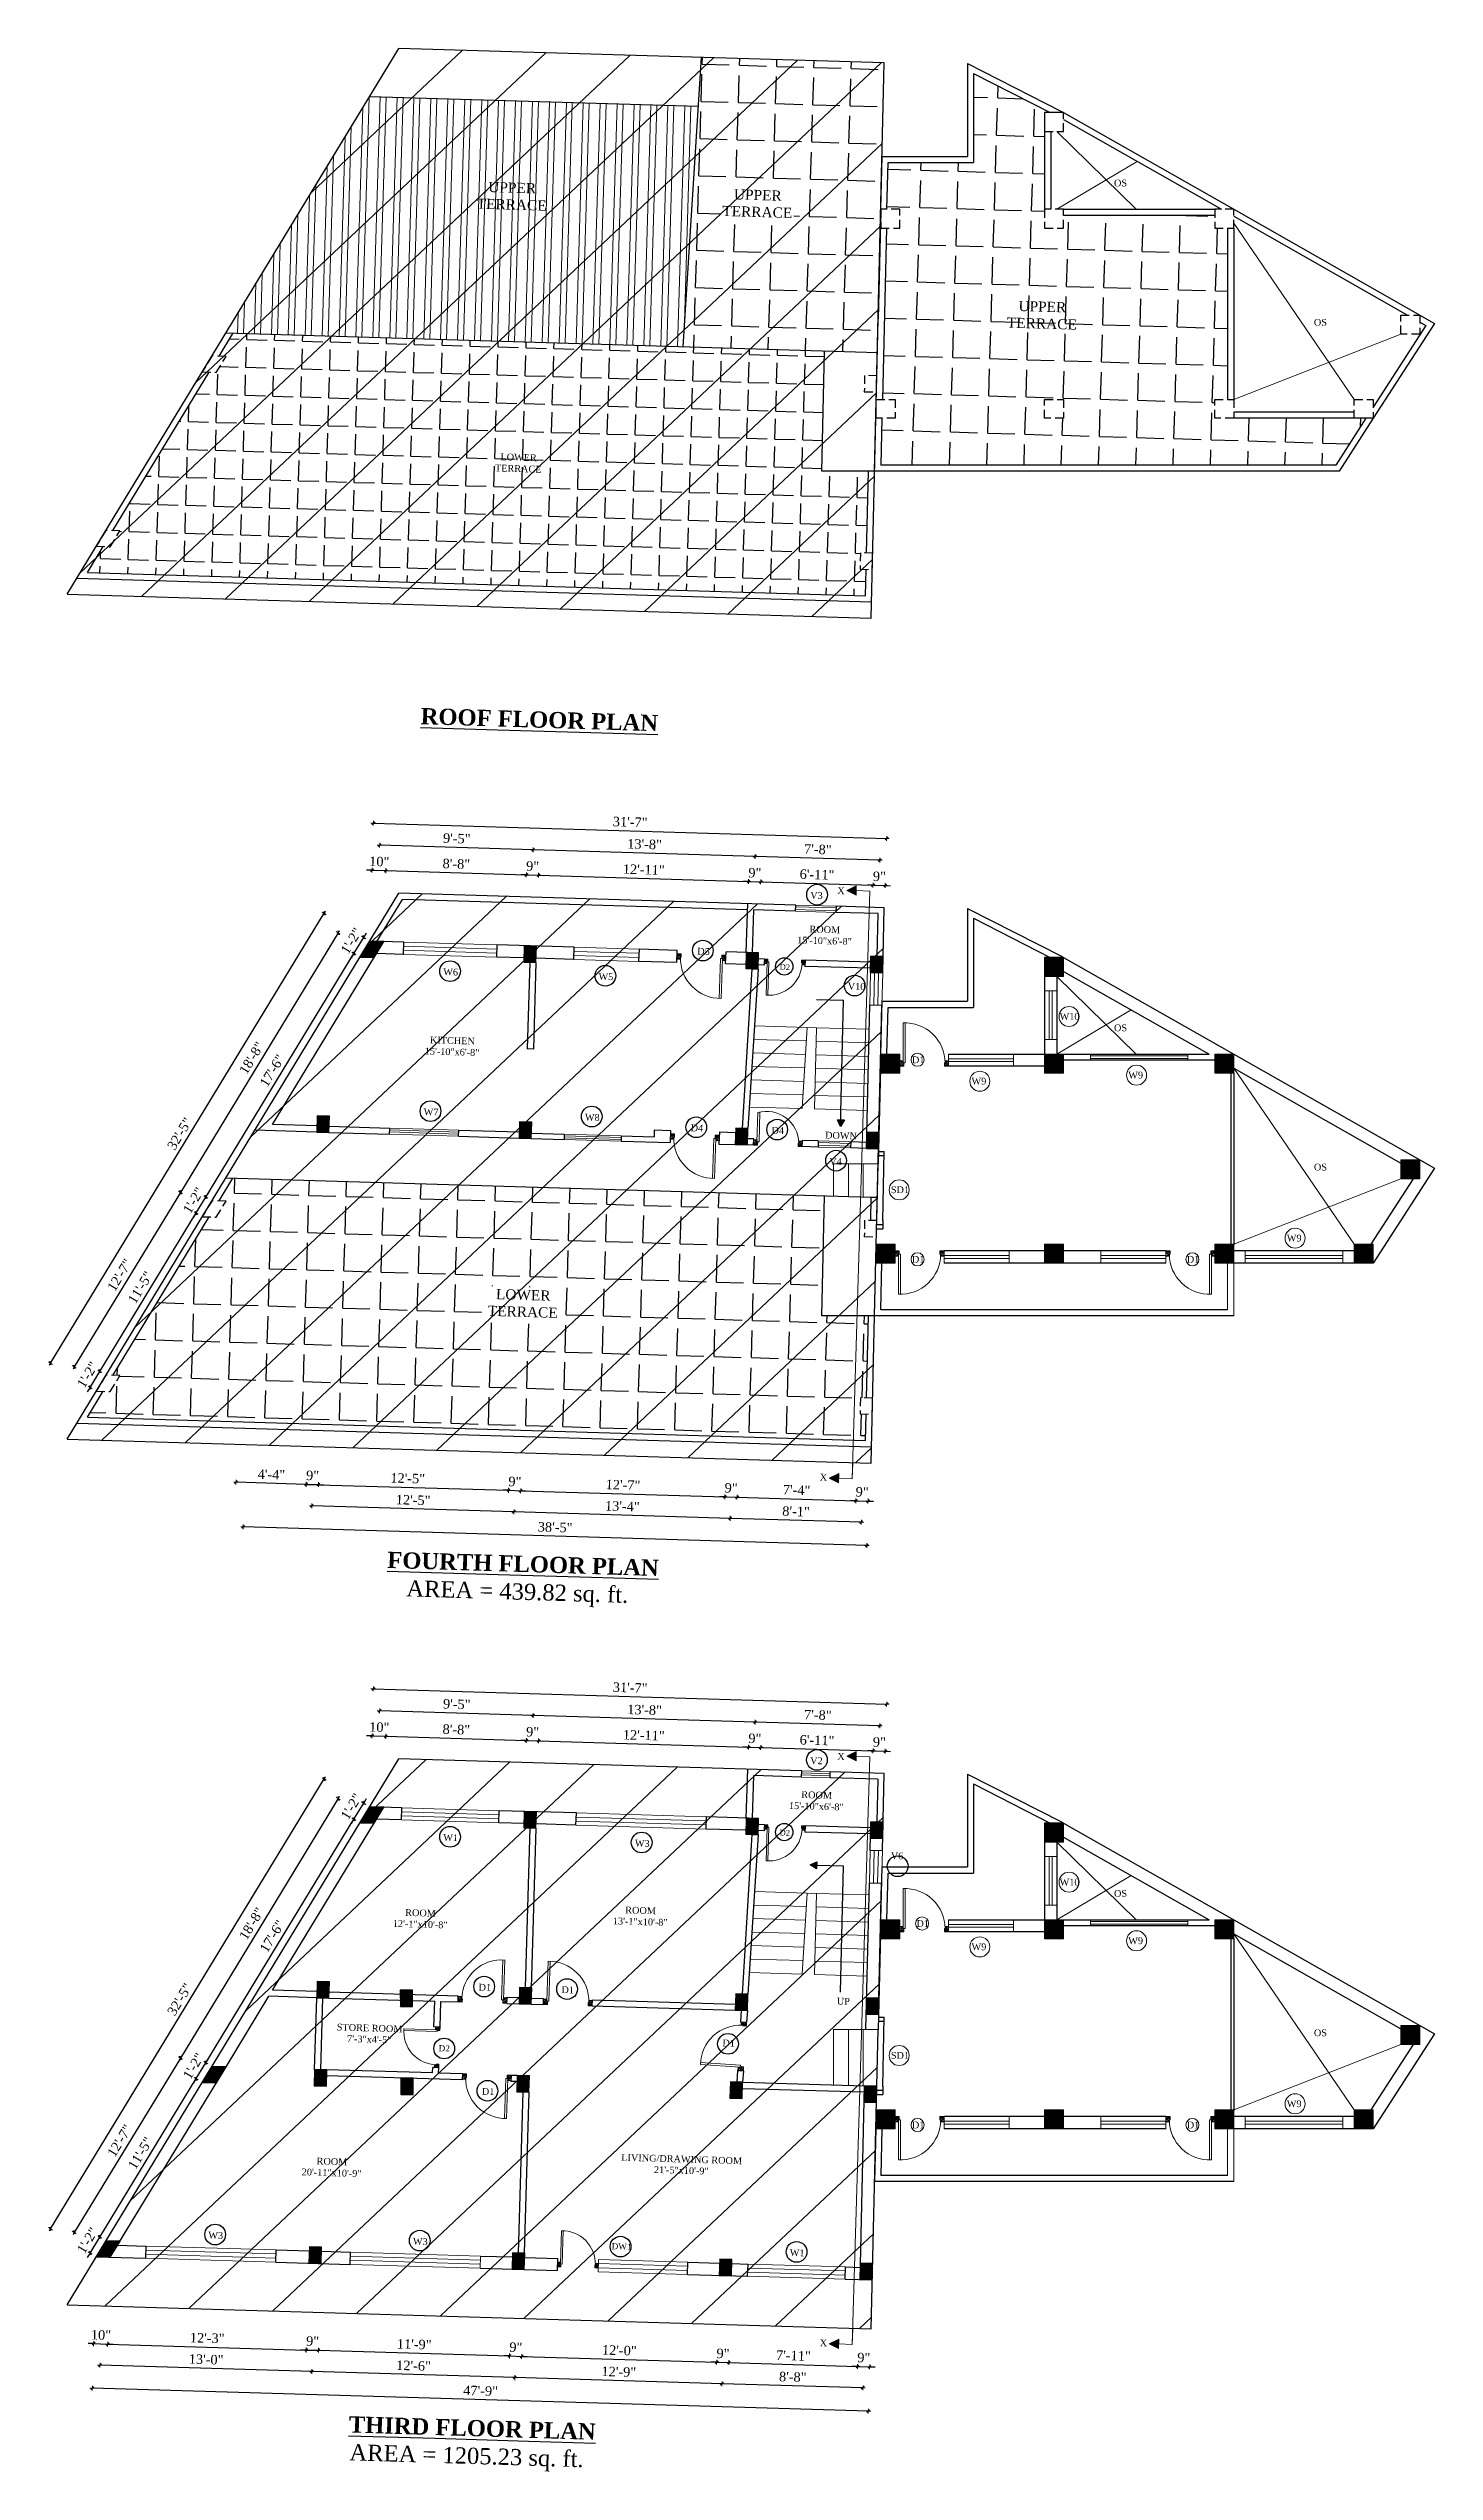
# Model space of a CAD drawing. Header units: inches. Extents: x 4069 to 291496, y -47643 to 12535.
# Drawn here: x 131821 to 132844, y -21531 to -19742 of the extents above; entities that cross this region are included whole.
import ezdxf

# ---------------------------------------------------------------- set-up
doc = ezdxf.new("R2010")
doc.units = ezdxf.units.IN
doc.header["$LTSCALE"] = 5
doc.header["$MEASUREMENT"] = 0
doc.linetypes.add('HIDDEN', pattern=[0.375, 0.25, -0.125])
for name, color, linetype, lineweight in [('A-WALL', 7, 'Continuous', 9), ('Dimension', 7, 'Continuous', 18), ('DOOR', 62, 'Continuous', 0), ('Dw', 2, 'Continuous', 18), ('tefriş', 30, 'Continuous', 9)]:
    doc.layers.add(name, color=color, linetype=linetype, lineweight=lineweight)
doc.layers.add('dim line', color=7, linetype='Continuous', lineweight=15, true_color=0xfab2b2)
doc.layers.add('TEXT', color=6, linetype='Continuous')
doc.layers.add('WALL', color=7, linetype='Continuous')
doc.styles.add('ordinary', font='times.ttf')
doc.dimstyles.new('Copy of 96', dxfattribs={"dimtxt": 7, "dimasz": 4, "dimexe": 0.5, "dimexo": 0.5, "dimgap": 3, "dimtad": 1, "dimdec": 1, "dimzin": 11, "dimdsep": 46, "dimlunit": 4, "dimtxsty": 'ordinary', "dimblk": 'OBLIQUE', "dimcen": 0.09, "dimse1": 1, "dimse2": 1, "dimclrt": 6, "dimazin": 0, "dimtfac": 1, "dimtdec": 1, "dimtix": 1, "dimtmove": 2, "dimatfit": 3, "dimldrblk": 'leader', "dimfxl": 0.5, "dimfxlon": 1, "dimtolj": 1, "dimtzin": 0, "dimarcsym": 0})

msp = doc.modelspace()

# ---------------------------------------------------------------- texts
at = {"layer": 'TEXT', "style": 'ordinary'}
for s, p in [('OS', (132607.6833, -19844.12418)), ('OS', (132755.23599, -19946.95484)), ('W10', (132567.5341, -20459.31101)), ('OS', (132607.6833, -20467.71207)), ('D1', (132458.5604, -20491.30513)), ('W9', (132618.21162, -20502.58836)), ('W9', (132502.54824, -20507.08836)), ('OS', (132755.23599, -20570.54273)), ('SD1', (132442.99798, -20587.24781)), ('W9', (132735.22091, -20622.90621)), ('D1', (132458.5604, -20638.60476)), ('D1', (132661.44284, -20638.60476)), ('W10', (132567.5341, -21098.30373)), ('OS', (132607.6833, -21106.70479)), ('D1', (132461.88499, -21128.86108)), ('W9', (132502.54824, -21146.08109)), ('W9', (132618.21162, -21141.58109)), ('OS', (132755.23599, -21209.53545)), ('SD1', (132442.99798, -21226.24053)), ('W9', (132735.22091, -21261.89894)), ('D1', (132458.5604, -21277.59749)), ('D1', (132661.44284, -21277.59749))]:
    msp.add_text(s, height=5, dxfattribs=at).set_placement(p)
for s, height, rotation, p in [('V3', 5, 358.29037351, (132383.39462, -20369.84047)), ('D5', 5, 358.28959735, (132300.03728, -20411.11211)), ('W6', 5, 358.29037351, (132112.5507, -20426.29253)), ('W5', 5, 358.29037351, (132227.14999, -20429.71381)), ('D2', 4.1665, 358.28959735, (132360.8322, -20422.35116)), ('V10', 5, 358.29037351, (132411.10056, -20436.93131)), ('W7', 5, 358.29037351, (132098.09601, -20529.63615)), ('W8', 5, 358.29037351, (132217.08688, -20533.61052)), ('D4', 5, 358.28959735, (132295.18719, -20541.52545)), ('D4', 5, 358.29037351, (132354.83952, -20543.30639)), ('DOWN', 5, 358.28959735, (132394.38405, -20546.8461)), ('V4', 5, 358.29037351, (132397.43272, -20566.18658)), ('V2', 5, 358.29037351, (132383.32963, -21008.56567)), ('W1', 5, 358.29037351, (132112.5507, -21065.28526)), ('W3', 5, 358.29037351, (132253.95133, -21069.50667)), ('D2', 4.1665, 358.28959735, (132360.8322, -21061.34388)), ('V6', 5, 358.29037351, (132442.89364, -21078.78839)), ('D1', 5, 358.28959735, (132138.64344, -21175.84468)), ('D1', 5, 358.29037351, (132199.7951, -21177.67037)), ('UP', 5, 358.28959735, (132403.02665, -21186.09684)), ('D1', 5, 358.28959735, (132318.59226, -21216.98708)), ('D2', 4.5, 358.29037351, (132109.13618, -21220.60407)), ('D1', 5, 358.28959735, (132141.0635, -21252.79039)), ('W3', 5, 358.29037351, (131939.16929, -21358.86886)), ('W3', 5, 358.29037351, (132090.18115, -21363.3772)), ('DW1', 4.5, 358.29037351, (132236.84474, -21366.76289)), ('W1', 5, 358.29037351, (132368.28443, -21371.67977))]:
    msp.add_text(s, height=height, rotation=rotation, dxfattribs=at).set_placement(p)
at = {"layer": 'TEXT', "attachment_point": 8, "rotation": 358.28959735, "style": 'ordinary'}
for s, insert, char_height in [('UPPER\\PTERRACE', (132163.01666, -19861.3855), 7.5), ('UPPER\\PTERRACE', (132344.32256, -19866.79825), 7.5), ('UPPER\\PTERRACE', (132554.3401, -19949.20506), 7.5), ('LOWER\\PTERRACE', (132167.9182, -20054.98049), 5), ('ROOM\\P15\'-10"x6\'-8"', (132393.92558, -20403.51035), 5), ('KITCHEN\\P15\'-10"x6\'-8"', (132119.06666, -20485.49574), 5), ('LOWER\\PTERRACE', (132171.20934, -20678.66645), 7.5), ('ROOM\\P15\'-10"x6\'-8"', (132387.88493, -21042.44349), 5), ('ROOM\\P12\'-1"x10\'-8"', (132095.53201, -21129.46461), 5), ('ROOM\\P13\'-1"x10\'-8"', (132257.93083, -21127.58601), 5), ('STORE ROOM\\P7\'-3"x4\'-5"', (132057.94427, -21214.42186), 5), ('ROOM\\P20\'-11"x10\'-9"', (132030.14534, -21312.93565), 5), ('LIVING/DRAWING ROOM\\P21\'-5"x10\'-9"', (132288.26033, -21311.14263), 5)]:
    msp.add_mtext_dynamic_manual_height_columns(s, width=101.5687276, gutter_width=1720.71691, heights=[0], dxfattribs=dict(at, insert=insert, char_height=char_height))
at = {"layer": 'TEXT', "char_height": 12, "width": 219.8150831, "attachment_point": 8, "rotation": 358.28959735, "style": 'ordinary'}
for s, insert in [('{\\fTimes New Roman|b1|i0|c0|p18;\\LROOF FLOOR PLAN}', (132183.38722, -20243.84952)), ('{\\fTimes New Roman|b1|i0|c0|p18;\\LFOURTH FLOOR PLAN}', (132171.33523, -20867.0776)), ('AREA = 439.82 sq. ft.', (132167.0287, -20891.20058)), ('{\\fTimes New Roman|b1|i0|c0|p18;\\LTHIRD FLOOR PLAN}', (132133.86779, -21504.95176)), ('AREA = 1205.23 sq. ft.', (132129.56126, -21529.07474))]:
    msp.add_mtext(s, dxfattribs=dict(at, insert=insert))

# ---------------------------------------------------------------- blocks, each defined once
blk = doc.blocks.new('C1a')
at = {"color": 1, "ltscale": 5}
for p, q in [((18657.7, 4625.8), (18648.7, 4625.8)), ((18648.7, 4625.8), (18648.8, 4613.8)), ((18657.8, 4613.8), (18657.7, 4625.8)), ((18648.8, 4613.8), (18657.8, 4613.8))]:
    blk.add_line(p, q, dxfattribs=at)
blk = doc.blocks.new('c2a')
at = {"color": 1, "ltscale": 5}
for p, q in [((18091.6, 4625.8), (18084.8, 4613.8)), ((18102, 4625.8), (18091.6, 4625.8)), ((18095.2, 4613.8), (18102, 4625.8)), ((18084.8, 4613.8), (18095.2, 4613.8))]:
    blk.add_line(p, q, dxfattribs=at)
blk = doc.blocks.new('A$C27B36B59')
at = {"layer": 'DOOR'}
for p, q in [((0, 4), (0, 0)), ((2.5, 4), (0, 4)), ((0, 0), (3, 0)), ((2.5, 2.5), (2.5, 4)), ((3, 2.5), (2.5, 2.5)), ((3, 0), (3, 2.5))]:
    blk.add_line(p, q, dxfattribs=at)
for centre, radius, start, end in [((-1.4, -0.5), 4.75, 22.1411, 72.838), ((1.3, 2.1), 1.64, 45.138, 144.8948), ((2.2, 0.3), 2.49, 83.3149, 152.658), ((0.1, 0.4), 2.05, 349.4875, 93.6805), ((2, -0.5), 2.01, 58.7447, 166.495), ((-0.1, 0.3), 1.13, 343.542, 86.947), ((2.1, -0.4), 1.17, 38.2816, 160.1519)]:
    blk.add_arc(centre, radius, start, end, dxfattribs=at)
blk = doc.blocks.new('D2')
at = {"layer": 'DOOR'}
for p, q in [((74474, 24047.6), (74474, 24018.1)), ((74474, 24047.6), (74475.5, 24047.6)), ((74475.5, 24047.6), (74475.5, 24018.1))]:
    blk.add_line(p, q, dxfattribs=at)
blk.add_arc((74474, 24047.6), 29.5, 180, 272.9146, dxfattribs=at)
at = {"layer": 'DOOR', "xscale": -1, "rotation": 180}
blk.add_blockref('A$C27B36B59', (74442, 24050.1), dxfattribs=at)
at = {"layer": 'DOOR', "rotation": 180}
blk.add_blockref('A$C27B36B59', (74478, 24050.1), dxfattribs=at)
blk = doc.blocks.new('x-x')
at = {"ltscale": 5}
for points in [[(11364, -701.5), (11364, -694.5), (11357.1, -698.1)], [(11364, -1135.5), (11364, -1128.5), (11357.1, -1132.1)]]:
    blk.add_hatch(color=256, dxfattribs=at).paths.add_polyline_path(points)
for p, q in [((11364, -694.5), (11357.1, -698.1)), ((11364, -701.5), (11364, -694.5)), ((11357.1, -698.1), (11364, -701.5)), ((11374.1, -698.1), (11364, -698.1)), ((11374.1, -698.1), (11374.1, -1132.1)), ((11364, -1128.5), (11357.1, -1132.1)), ((11357.1, -1132.1), (11364, -1135.5)), ((11364, -1135.5), (11364, -1128.5)), ((11374.1, -1132.1), (11364, -1132.1))]:
    blk.add_line(p, q, dxfattribs=at)
at = {"layer": 'A-WALL', "color": 1, "ltscale": 5}
blk.add_line((11374.1, -1120.1), (11374.1, -1132.1), dxfattribs=at)
at = {"layer": 'TEXT', "style": 'ordinary'}
for p in [(11350.1, -701), (11350.1, -1134.1)]:
    blk.add_text('X', height=5, dxfattribs=at).set_placement(p)
blk = doc.blocks.new('oblique')
at = {"color": 0, "lineweight": -2}
blk.add_line((0.25, 0.25), (-0.25, -0.25), dxfattribs=at)
at = {"layer": 'dim line', "lineweight": 9}
for p, q in [((-0.4375, 0), (0.4375, 0)), ((0, 0.4375), (0, -0.4375))]:
    blk.add_line(p, q, dxfattribs=at)
blk = doc.blocks.new('*D3497')
at = {"layer": 'A-WALL', "color": 0, "lineweight": -2, "ltscale": 50, "transparency": 16777216}
blk.add_line((132422.4, -21469.2), (132318.4, -21466.1), dxfattribs=at)
at = {"layer": 'Defpoints', "color": 0, "ltscale": 50, "transparency": 16777216}
for p in [(132320.8, -21386.2), (132424.8, -21389.3), (132318.4, -21466.1)]:
    blk.add_point(p, dxfattribs=at)
at = {"layer": 'A-WALL', "color": 0, "lineweight": -2, "ltscale": 50, "transparency": 16777216, "xscale": 4, "yscale": 4, "zscale": 4}
for p, rotation in [((132318.4, -21466.1), 178.289985427954), ((132422.4, -21469.2), 358.289985427954)]:
    blk.add_blockref('oblique', p, dxfattribs=dict(at, rotation=rotation))
at = {"layer": 'A-WALL', "color": 6, "ltscale": 50, "transparency": 16777216, "insert": (132370.6, -21461.1), "char_height": 7, "attachment_point": 5, "rotation": 358.29, "style": 'ordinary'}
blk.add_mtext('\\A1;8\'-8"', dxfattribs=at)
blk = doc.blocks.new('_OBLIQUE')
at = {"color": 0, "linetype": 'ByBlock'}
blk.add_line((-0.5, -0.5), (0.5, 0.5), dxfattribs=at)
blk = doc.blocks.new('leader')
at = {"layer": 'Dimension'}
for p, q in [((-4.42, 0), (4.42, 0)), ((0, -4.33), (0, 4.33))]:
    blk.add_line(p, q, dxfattribs=at)
blk = doc.blocks.new('*D3498')
at = {"layer": 'A-WALL', "color": 0, "lineweight": -2, "ltscale": 50, "transparency": 16777216}
blk.add_line((132318.4, -21466.1), (132165.5, -21461.6), dxfattribs=at)
at = {"layer": 'Defpoints', "color": 0, "ltscale": 50, "transparency": 16777216}
for p in [(132167.9, -21381.7), (132320.8, -21386.2), (132165.5, -21461.6)]:
    blk.add_point(p, dxfattribs=at)
at = {"layer": 'A-WALL', "color": 0, "lineweight": -2, "ltscale": 50, "transparency": 16777216, "xscale": 4, "yscale": 4, "zscale": 4}
for p, rotation in [((132165.5, -21461.6), 178.2899854279597), ((132318.4, -21466.1), 358.2899854279598)]:
    blk.add_blockref('oblique', p, dxfattribs=dict(at, rotation=rotation))
at = {"layer": 'A-WALL', "color": 6, "ltscale": 50, "transparency": 16777216, "insert": (132242.2, -21457.3), "char_height": 7, "attachment_point": 5, "rotation": 358.29, "style": 'ordinary'}
blk.add_mtext('\\A1;12\'-9"', dxfattribs=at)
blk = doc.blocks.new('*D3499')
at = {"layer": 'A-WALL', "color": 0, "lineweight": -2, "ltscale": 50, "transparency": 16777216}
blk.add_line((132165.5, -21461.6), (132015.6, -21457.1), dxfattribs=at)
at = {"layer": 'Defpoints', "color": 0, "ltscale": 50, "transparency": 16777216}
for p in [(132017.9, -21377.2), (132167.9, -21381.7), (132015.6, -21457.1)]:
    blk.add_point(p, dxfattribs=at)
at = {"layer": 'A-WALL', "color": 0, "lineweight": -2, "ltscale": 50, "transparency": 16777216, "xscale": 4, "yscale": 4, "zscale": 4}
for p, rotation in [((132015.6, -21457.1), 178.2899854279597), ((132165.5, -21461.6), 358.2899854279598)]:
    blk.add_blockref('oblique', p, dxfattribs=dict(at, rotation=rotation))
at = {"layer": 'A-WALL', "color": 6, "ltscale": 50, "transparency": 16777216, "insert": (132090.7, -21452.8), "char_height": 7, "attachment_point": 5, "rotation": 358.29, "style": 'ordinary'}
blk.add_mtext('\\A1;12\'-6"', dxfattribs=at)
blk = doc.blocks.new('*D3500')
at = {"layer": 'A-WALL', "color": 0, "lineweight": -2, "ltscale": 50, "transparency": 16777216}
blk.add_line((132015.6, -21457.1), (131859.3, -21452.4), dxfattribs=at)
at = {"layer": 'Defpoints', "color": 0, "ltscale": 50, "transparency": 16777216}
for p in [(131861.7, -21372.5), (132017.9, -21377.2), (131859.3, -21452.4)]:
    blk.add_point(p, dxfattribs=at)
at = {"layer": 'A-WALL', "color": 0, "lineweight": -2, "ltscale": 50, "transparency": 16777216, "xscale": 4, "yscale": 4, "zscale": 4}
for p, rotation in [((131859.3, -21452.4), 178.2899854279597), ((132015.6, -21457.1), 358.2899854279598)]:
    blk.add_blockref('oblique', p, dxfattribs=dict(at, rotation=rotation))
at = {"layer": 'A-WALL', "color": 6, "ltscale": 50, "transparency": 16777216, "insert": (131937.6, -21448.2), "char_height": 7, "attachment_point": 5, "rotation": 358.29, "style": 'ordinary'}
blk.add_mtext('\\A1;13\'-0"', dxfattribs=at)
blk = doc.blocks.new('*D3501')
at = {"layer": 'A-WALL', "color": 0, "lineweight": -2, "ltscale": 50, "transparency": 16777216}
blk.add_line((132426.4, -21486.4), (131853.6, -21469.3), dxfattribs=at)
at = {"layer": 'Defpoints', "color": 0, "ltscale": 50, "transparency": 16777216}
for p in [(131856.5, -21372.4), (132429.3, -21389.5), (131853.6, -21469.3)]:
    blk.add_point(p, dxfattribs=at)
at = {"layer": 'A-WALL', "color": 0, "lineweight": -2, "ltscale": 50, "transparency": 16777216, "xscale": 4, "yscale": 4, "zscale": 4}
for p, rotation in [((131853.6, -21469.3), 178.2899854279597), ((132426.4, -21486.4), 358.2899854279598)]:
    blk.add_blockref('oblique', p, dxfattribs=dict(at, rotation=rotation))
at = {"layer": 'A-WALL', "color": 6, "ltscale": 50, "transparency": 16777216, "insert": (132140.2, -21471.3), "char_height": 7, "attachment_point": 5, "rotation": 358.29, "style": 'ordinary'}
blk.add_mtext('\\A1;47\'-9"', dxfattribs=at)
blk = doc.blocks.new('*D3502')
at = {"layer": 'A-WALL', "color": 0, "lineweight": -2, "ltscale": 50, "transparency": 16777216}
for p, q in [((131859.1, -21357.8), (131861.2, -21354.4)), ((131852, -21369.6), (131849.9, -21373)), ((131852, -21369.6), (131859.1, -21357.8))]:
    blk.add_line(p, q, dxfattribs=at)
at = {"layer": 'Defpoints', "color": 0, "ltscale": 50, "transparency": 16777216}
for p in [(131856.5, -21372.4), (131859.1, -21357.8), (131863.7, -21360.6)]:
    blk.add_point(p, dxfattribs=at)
at = {"layer": 'A-WALL', "color": 0, "lineweight": -2, "ltscale": 50, "transparency": 16777216, "xscale": 4, "yscale": 4, "zscale": 4}
for p, rotation in [((131859.1, -21357.8), 238.701470922219), ((131852, -21369.6), 58.70147092221897)]:
    blk.add_blockref('oblique', p, dxfattribs=dict(at, rotation=rotation))
at = {"layer": 'A-WALL', "color": 6, "ltscale": 50, "transparency": 16777216, "insert": (131850, -21360.3), "char_height": 7, "attachment_point": 5, "rotation": 58.7015, "style": 'ordinary'}
blk.add_mtext('\\A1;1\'-2"', dxfattribs=at)
blk = doc.blocks.new('*D3503')
at = {"layer": 'A-WALL', "color": 0, "lineweight": -2, "ltscale": 50, "transparency": 16777216}
blk.add_line((131859.1, -21357.8), (131930.2, -21240.9), dxfattribs=at)
at = {"layer": 'Defpoints', "color": 0, "ltscale": 50, "transparency": 16777216}
for p in [(131930.2, -21240.9), (131934.8, -21243.6), (131863.7, -21360.6)]:
    blk.add_point(p, dxfattribs=at)
at = {"layer": 'A-WALL', "color": 0, "lineweight": -2, "ltscale": 50, "transparency": 16777216, "xscale": 4, "yscale": 4, "zscale": 4}
for p, rotation in [((131930.2, -21240.9), 58.7014709225079), ((131859.1, -21357.8), 238.7014709225079)]:
    blk.add_blockref('oblique', p, dxfattribs=dict(at, rotation=rotation))
at = {"layer": 'A-WALL', "color": 6, "ltscale": 50, "transparency": 16777216, "insert": (131889.1, -21295.9), "char_height": 7, "attachment_point": 5, "rotation": 58.7015, "style": 'ordinary'}
blk.add_mtext('\\A1;11\'-5"', dxfattribs=at)
blk = doc.blocks.new('*D3504')
at = {"layer": 'A-WALL', "color": 0, "lineweight": -2, "ltscale": 50, "transparency": 16777216}
for p, q in [((131930.2, -21240.9), (131937.4, -21229.1)), ((131937.4, -21229.1), (131939.5, -21225.7)), ((131930.2, -21240.9), (131928.1, -21244.3))]:
    blk.add_line(p, q, dxfattribs=at)
at = {"layer": 'Defpoints', "color": 0, "ltscale": 50, "transparency": 16777216}
for p in [(131937.4, -21229.1), (131934.8, -21243.6), (131941.9, -21231.9)]:
    blk.add_point(p, dxfattribs=at)
at = {"layer": 'A-WALL', "color": 0, "lineweight": -2, "ltscale": 50, "transparency": 16777216, "xscale": 4, "yscale": 4, "zscale": 4}
for p, rotation in [((131937.4, -21229.1), 238.7014709225079), ((131930.2, -21240.9), 58.70147092250794)]:
    blk.add_blockref('oblique', p, dxfattribs=dict(at, rotation=rotation))
at = {"layer": 'A-WALL', "color": 6, "ltscale": 50, "transparency": 16777216, "insert": (131928.2, -21231.6), "char_height": 7, "attachment_point": 5, "rotation": 58.7015, "style": 'ordinary'}
blk.add_mtext('\\A1;1\'-2"', dxfattribs=at)
blk = doc.blocks.new('*D3505')
at = {"layer": 'A-WALL', "color": 0, "lineweight": -2, "ltscale": 50, "transparency": 16777216}
blk.add_line((131937.4, -21229.1), (132046.7, -21049.3), dxfattribs=at)
at = {"layer": 'Defpoints', "color": 0, "ltscale": 50, "transparency": 16777216}
for p in [(132046.7, -21049.3), (132051.3, -21052), (131941.9, -21231.9)]:
    blk.add_point(p, dxfattribs=at)
at = {"layer": 'A-WALL', "color": 0, "lineweight": -2, "ltscale": 50, "transparency": 16777216, "xscale": 4, "yscale": 4, "zscale": 4}
for p, rotation in [((132046.7, -21049.3), 58.7014709225079), ((131937.4, -21229.1), 238.7014709225079)]:
    blk.add_blockref('oblique', p, dxfattribs=dict(at, rotation=rotation))
at = {"layer": 'A-WALL', "color": 6, "ltscale": 50, "transparency": 16777216, "insert": (131986.4, -21135.8), "char_height": 7, "attachment_point": 5, "rotation": 58.7015, "style": 'ordinary'}
blk.add_mtext('\\A1;17\'-6"', dxfattribs=at)
blk = doc.blocks.new('*D3506')
at = {"layer": 'A-WALL', "color": 0, "lineweight": -2, "ltscale": 50, "transparency": 16777216}
for p, q in [((132053.9, -21037.5), (132056, -21034.1)), ((132046.7, -21049.3), (132044.6, -21052.7)), ((132046.7, -21049.3), (132053.9, -21037.5))]:
    blk.add_line(p, q, dxfattribs=at)
at = {"layer": 'Defpoints', "color": 0, "ltscale": 50, "transparency": 16777216}
for p in [(132053.9, -21037.5), (132058.4, -21040.2), (132051.3, -21052)]:
    blk.add_point(p, dxfattribs=at)
at = {"layer": 'A-WALL', "color": 0, "lineweight": -2, "ltscale": 50, "transparency": 16777216, "xscale": 4, "yscale": 4, "zscale": 4}
for p, rotation in [((132046.7, -21049.3), 58.70147092250794), ((132053.9, -21037.5), 238.7014709225079)]:
    blk.add_blockref('oblique', p, dxfattribs=dict(at, rotation=rotation))
at = {"layer": 'A-WALL', "color": 6, "ltscale": 50, "transparency": 16777216, "insert": (132044.7, -21040), "char_height": 7, "attachment_point": 5, "rotation": 58.7015, "style": 'ordinary'}
blk.add_mtext('\\A1;1\'-2"', dxfattribs=at)
blk = doc.blocks.new('*D3507')
at = {"layer": 'A-WALL', "color": 0, "lineweight": -2, "ltscale": 50, "transparency": 16777216}
blk.add_line((132035.1, -21034.1), (131918.6, -21225.7), dxfattribs=at)
at = {"layer": 'Defpoints', "color": 0, "ltscale": 50, "transparency": 16777216}
for p in [(132054.9, -21046.1), (131918.6, -21225.7), (131938.4, -21237.8)]:
    blk.add_point(p, dxfattribs=at)
at = {"layer": 'A-WALL', "color": 0, "lineweight": -2, "ltscale": 50, "transparency": 16777216, "xscale": 4, "yscale": 4, "zscale": 4}
for p, rotation in [((132035.1, -21034.1), 58.70147092222712), ((131918.6, -21225.7), 238.7014709222271)]:
    blk.add_blockref('oblique', p, dxfattribs=dict(at, rotation=rotation))
at = {"layer": 'A-WALL', "color": 6, "ltscale": 50, "transparency": 16777216, "insert": (131971.2, -21126.5), "char_height": 7, "attachment_point": 5, "rotation": 58.7015, "style": 'ordinary'}
blk.add_mtext('\\A1;18\'-8"', dxfattribs=at)
blk = doc.blocks.new('*D3450')
at = {"layer": 'A-WALL', "color": 0, "lineweight": -2, "ltscale": 50, "transparency": 16777216}
blk.add_line((131918.6, -21225.7), (131840.3, -21354.4), dxfattribs=at)
at = {"layer": 'Defpoints', "color": 0, "ltscale": 50, "transparency": 16777216}
for p in [(131938.4, -21237.8), (131840.3, -21354.4), (131860.1, -21366.5)]:
    blk.add_point(p, dxfattribs=at)
at = {"layer": 'A-WALL', "color": 0, "lineweight": -2, "ltscale": 50, "transparency": 16777216, "xscale": 4, "yscale": 4, "zscale": 4}
for p, rotation in [((131918.6, -21225.7), 58.70147092250794), ((131840.3, -21354.4), 238.7014709225079)]:
    blk.add_blockref('oblique', p, dxfattribs=dict(at, rotation=rotation))
at = {"layer": 'A-WALL', "color": 6, "ltscale": 50, "transparency": 16777216, "insert": (131873.8, -21286.7), "char_height": 7, "attachment_point": 5, "rotation": 58.7015, "style": 'ordinary'}
blk.add_mtext('\\A1;12\'-7"', dxfattribs=at)
blk = doc.blocks.new('*D3451')
at = {"layer": 'A-WALL', "color": 0, "lineweight": -2, "ltscale": 50, "transparency": 16777216}
blk.add_line((131822.7, -21351.8), (132024.7, -21019.7), dxfattribs=at)
at = {"layer": 'Defpoints', "color": 0, "ltscale": 50, "transparency": 16777216}
for p in [(132024.7, -21019.7), (132058.4, -21040.2), (131856.5, -21372.4)]:
    blk.add_point(p, dxfattribs=at)
at = {"layer": 'A-WALL', "color": 0, "lineweight": -2, "ltscale": 50, "transparency": 16777216, "xscale": 4, "yscale": 4, "zscale": 4}
for p, rotation in [((132024.7, -21019.7), 58.701470922218), ((131822.7, -21351.8), 238.701470922218)]:
    blk.add_blockref('oblique', p, dxfattribs=dict(at, rotation=rotation))
at = {"layer": 'A-WALL', "color": 6, "ltscale": 50, "transparency": 16777216, "insert": (131918.1, -21182.4), "char_height": 7, "attachment_point": 5, "rotation": 58.7015, "style": 'ordinary'}
blk.add_mtext('\\A1;32\'-5"', dxfattribs=at)
blk = doc.blocks.new('*D3452')
at = {"layer": 'A-WALL', "color": 0, "lineweight": -2, "ltscale": 50, "transparency": 16777216}
for p, q in [((132060, -20987.9), (132056, -20987.8)), ((132060, -20987.9), (132070.3, -20988.2)), ((132070.3, -20988.2), (132074.3, -20988.3))]:
    blk.add_line(p, q, dxfattribs=at)
at = {"layer": 'Defpoints', "color": 0, "ltscale": 50, "transparency": 16777216}
for p in [(132070.3, -20988.2), (132058.4, -21040.2), (132068.8, -21040.6)]:
    blk.add_point(p, dxfattribs=at)
at = {"layer": 'A-WALL', "color": 0, "lineweight": -2, "ltscale": 50, "transparency": 16777216, "xscale": 4, "yscale": 4, "zscale": 4}
for p, rotation in [((132060, -20987.9), 358.2899854279795), ((132070.3, -20988.2), 178.2899854279795)]:
    blk.add_blockref('oblique', p, dxfattribs=dict(at, rotation=rotation))
at = {"layer": 'A-WALL', "color": 6, "ltscale": 50, "transparency": 16777216, "insert": (132065.4, -20981.5), "char_height": 7, "attachment_point": 5, "rotation": 358.29, "style": 'ordinary'}
blk.add_mtext('\\A1;10"', dxfattribs=at)
blk = doc.blocks.new('*D3453')
at = {"layer": 'A-WALL', "color": 0, "lineweight": -2, "ltscale": 50, "transparency": 16777216}
blk.add_line((132070.3, -20988.2), (132173.9, -20991.3), dxfattribs=at)
at = {"layer": 'Defpoints', "color": 0, "ltscale": 50, "transparency": 16777216}
for p in [(132173.9, -20991.3), (132068.8, -21040.6), (132172.4, -21043.6)]:
    blk.add_point(p, dxfattribs=at)
at = {"layer": 'A-WALL', "color": 0, "lineweight": -2, "ltscale": 50, "transparency": 16777216, "xscale": 4, "yscale": 4, "zscale": 4}
for p, rotation in [((132070.3, -20988.2), 178.2899854279597), ((132173.9, -20991.3), 358.2899854279598)]:
    blk.add_blockref('oblique', p, dxfattribs=dict(at, rotation=rotation))
at = {"layer": 'A-WALL', "color": 6, "ltscale": 50, "transparency": 16777216, "insert": (132122.3, -20983.2), "char_height": 7, "attachment_point": 5, "rotation": 358.29, "style": 'ordinary'}
blk.add_mtext('\\A1;8\'-8"', dxfattribs=at)
blk = doc.blocks.new('*D3454')
at = {"layer": 'A-WALL', "color": 0, "lineweight": -2, "ltscale": 50, "transparency": 16777216}
for p, q in [((132173.9, -20991.3), (132170, -20991.2)), ((132173.9, -20991.3), (132182.9, -20991.6)), ((132182.9, -20991.6), (132186.9, -20991.7))]:
    blk.add_line(p, q, dxfattribs=at)
at = {"layer": 'Defpoints', "color": 0, "ltscale": 50, "transparency": 16777216}
for p in [(132182.9, -20991.6), (132172.4, -21043.6), (132181.4, -21043.9)]:
    blk.add_point(p, dxfattribs=at)
at = {"layer": 'A-WALL', "color": 0, "lineweight": -2, "ltscale": 50, "transparency": 16777216, "xscale": 4, "yscale": 4, "zscale": 4}
for p, rotation in [((132173.9, -20991.3), 358.2899854279598), ((132182.9, -20991.6), 178.2899854279597)]:
    blk.add_blockref('oblique', p, dxfattribs=dict(at, rotation=rotation))
at = {"layer": 'A-WALL', "color": 6, "ltscale": 50, "transparency": 16777216, "insert": (132178.6, -20984.9), "char_height": 7, "attachment_point": 5, "rotation": 358.29, "style": 'ordinary'}
blk.add_mtext('\\A1;9"', dxfattribs=at)
blk = doc.blocks.new('*D3455')
at = {"layer": 'A-WALL', "color": 0, "lineweight": -2, "ltscale": 50, "transparency": 16777216}
blk.add_line((132182.9, -20991.6), (132337.9, -20996.2), dxfattribs=at)
at = {"layer": 'Defpoints', "color": 0, "ltscale": 50, "transparency": 16777216}
for p in [(132337.9, -20996.2), (132181.4, -21043.9), (132336.3, -21048.5)]:
    blk.add_point(p, dxfattribs=at)
at = {"layer": 'A-WALL', "color": 0, "lineweight": -2, "ltscale": 50, "transparency": 16777216, "xscale": 4, "yscale": 4, "zscale": 4}
for p, rotation in [((132182.9, -20991.6), 178.2899854279597), ((132337.9, -20996.2), 358.2899854279598)]:
    blk.add_blockref('oblique', p, dxfattribs=dict(at, rotation=rotation))
at = {"layer": 'A-WALL', "color": 6, "ltscale": 50, "transparency": 16777216, "insert": (132260.6, -20987.4), "char_height": 7, "attachment_point": 5, "rotation": 358.29, "style": 'ordinary'}
blk.add_mtext('\\A1;12\'-11"', dxfattribs=at)
blk = doc.blocks.new('*D3456')
at = {"layer": 'A-WALL', "color": 0, "lineweight": -2, "ltscale": 50, "transparency": 16777216}
for p, q in [((132337.9, -20996.2), (132333.9, -20996.1)), ((132337.9, -20996.2), (132346.9, -20996.5)), ((132346.9, -20996.5), (132350.9, -20996.6))]:
    blk.add_line(p, q, dxfattribs=at)
at = {"layer": 'Defpoints', "color": 0, "ltscale": 50, "transparency": 16777216}
for p in [(132346.9, -20996.5), (132336.3, -21048.5), (132345.3, -21048.8)]:
    blk.add_point(p, dxfattribs=at)
at = {"layer": 'A-WALL', "color": 0, "lineweight": -2, "ltscale": 50, "transparency": 16777216, "xscale": 4, "yscale": 4, "zscale": 4}
for p, rotation in [((132337.9, -20996.2), 358.2899854279598), ((132346.9, -20996.5), 178.2899854279597)]:
    blk.add_blockref('oblique', p, dxfattribs=dict(at, rotation=rotation))
at = {"layer": 'A-WALL', "color": 6, "ltscale": 50, "transparency": 16777216, "insert": (132342.6, -20989.8), "char_height": 7, "attachment_point": 5, "rotation": 358.29, "style": 'ordinary'}
blk.add_mtext('\\A1;9"', dxfattribs=at)
blk = doc.blocks.new('*D3457')
at = {"layer": 'A-WALL', "color": 0, "lineweight": -2, "ltscale": 50, "transparency": 16777216}
blk.add_line((132346.9, -20996.5), (132429.8, -20998.9), dxfattribs=at)
at = {"layer": 'Defpoints', "color": 0, "ltscale": 50, "transparency": 16777216}
for p in [(132429.8, -20998.9), (132345.3, -21048.8), (132428.3, -21051.3)]:
    blk.add_point(p, dxfattribs=at)
at = {"layer": 'A-WALL', "color": 0, "lineweight": -2, "ltscale": 50, "transparency": 16777216, "xscale": 4, "yscale": 4, "zscale": 4}
for p, rotation in [((132346.9, -20996.5), 178.2899854279597), ((132429.8, -20998.9), 358.2899854279598)]:
    blk.add_blockref('oblique', p, dxfattribs=dict(at, rotation=rotation))
at = {"layer": 'A-WALL', "color": 6, "ltscale": 50, "transparency": 16777216, "insert": (132388.5, -20991.1), "char_height": 7, "attachment_point": 5, "rotation": 358.29, "style": 'ordinary'}
blk.add_mtext('\\A1;6\'-11"', dxfattribs=at)
blk = doc.blocks.new('*D3458')
at = {"layer": 'A-WALL', "color": 0, "lineweight": -2, "ltscale": 50, "transparency": 16777216}
for p, q in [((132429.8, -20998.9), (132425.8, -20998.8)), ((132429.8, -20998.9), (132438.8, -20999.2)), ((132438.8, -20999.2), (132442.8, -20999.3))]:
    blk.add_line(p, q, dxfattribs=at)
at = {"layer": 'Defpoints', "color": 0, "ltscale": 50, "transparency": 16777216}
for p in [(132438.8, -20999.2), (132428.3, -21051.3), (132437.3, -21051.6)]:
    blk.add_point(p, dxfattribs=at)
at = {"layer": 'A-WALL', "color": 0, "lineweight": -2, "ltscale": 50, "transparency": 16777216, "xscale": 4, "yscale": 4, "zscale": 4}
for p, rotation in [((132429.8, -20998.9), 358.2899854279598), ((132438.8, -20999.2), 178.2899854279597)]:
    blk.add_blockref('oblique', p, dxfattribs=dict(at, rotation=rotation))
at = {"layer": 'A-WALL', "color": 6, "ltscale": 50, "transparency": 16777216, "insert": (132434.5, -20992.5), "char_height": 7, "attachment_point": 5, "rotation": 358.29, "style": 'ordinary'}
blk.add_mtext('\\A1;9"', dxfattribs=at)
blk = doc.blocks.new('*D3459')
at = {"layer": 'A-WALL', "color": 0, "lineweight": -2, "ltscale": 50, "transparency": 16777216}
blk.add_line((132434.9, -20980.4), (132342.9, -20977.7), dxfattribs=at)
at = {"layer": 'Defpoints', "color": 0, "ltscale": 50, "transparency": 16777216}
for p in [(132342.9, -20977.7), (132340.8, -21048.7), (132432.8, -21051.4)]:
    blk.add_point(p, dxfattribs=at)
at = {"layer": 'A-WALL', "color": 0, "lineweight": -2, "ltscale": 50, "transparency": 16777216, "xscale": 4, "yscale": 4, "zscale": 4}
for p, rotation in [((132342.9, -20977.7), 178.2899854279555), ((132434.9, -20980.4), 358.2899854279555)]:
    blk.add_blockref('oblique', p, dxfattribs=dict(at, rotation=rotation))
at = {"layer": 'A-WALL', "color": 6, "ltscale": 50, "transparency": 16777216, "insert": (132389.1, -20972.5), "char_height": 7, "attachment_point": 5, "rotation": 358.29, "style": 'ordinary'}
blk.add_mtext('\\A1;7\'-8"', dxfattribs=at)
blk = doc.blocks.new('*D3460')
at = {"layer": 'A-WALL', "color": 0, "lineweight": -2, "ltscale": 50, "transparency": 16777216}
blk.add_line((132342.9, -20977.7), (132179, -20972.8), dxfattribs=at)
at = {"layer": 'Defpoints', "color": 0, "ltscale": 50, "transparency": 16777216}
for p in [(132179, -20972.8), (132176.9, -21043.8), (132340.8, -21048.7)]:
    blk.add_point(p, dxfattribs=at)
at = {"layer": 'A-WALL', "color": 0, "lineweight": -2, "ltscale": 50, "transparency": 16777216, "xscale": 4, "yscale": 4, "zscale": 4}
for p, rotation in [((132179, -20972.8), 178.2899854279597), ((132342.9, -20977.7), 358.2899854279598)]:
    blk.add_blockref('oblique', p, dxfattribs=dict(at, rotation=rotation))
at = {"layer": 'A-WALL', "color": 6, "ltscale": 50, "transparency": 16777216, "insert": (132261.2, -20968.7), "char_height": 7, "attachment_point": 5, "rotation": 358.29, "style": 'ordinary'}
blk.add_mtext('\\A1;13\'-8"', dxfattribs=at)
blk = doc.blocks.new('*D3461')
at = {"layer": 'A-WALL', "color": 0, "lineweight": -2, "ltscale": 50, "transparency": 16777216}
blk.add_line((132179, -20972.8), (132065.7, -20969.4), dxfattribs=at)
at = {"layer": 'Defpoints', "color": 0, "ltscale": 50, "transparency": 16777216}
for p in [(132065.7, -20969.4), (132063.6, -21040.4), (132176.9, -21043.8)]:
    blk.add_point(p, dxfattribs=at)
at = {"layer": 'A-WALL', "color": 0, "lineweight": -2, "ltscale": 50, "transparency": 16777216, "xscale": 4, "yscale": 4, "zscale": 4}
for p, rotation in [((132065.7, -20969.4), 178.2899854279597), ((132179, -20972.8), 358.2899854279598)]:
    blk.add_blockref('oblique', p, dxfattribs=dict(at, rotation=rotation))
at = {"layer": 'A-WALL', "color": 6, "ltscale": 50, "transparency": 16777216, "insert": (132122.6, -20964.5), "char_height": 7, "attachment_point": 5, "rotation": 358.29, "style": 'ordinary'}
blk.add_mtext('\\A1;9\'-5"', dxfattribs=at)
blk = doc.blocks.new('*D3462')
at = {"layer": 'A-WALL', "color": 0, "lineweight": -2, "ltscale": 50, "transparency": 16777216}
blk.add_line((132061, -20953.2), (132439.9, -20964.5), dxfattribs=at)
at = {"layer": 'Defpoints', "color": 0, "ltscale": 50, "transparency": 16777216}
for p in [(132439.9, -20964.5), (132058.4, -21040.2), (132437.3, -21051.6)]:
    blk.add_point(p, dxfattribs=at)
at = {"layer": 'A-WALL', "color": 0, "lineweight": -2, "ltscale": 50, "transparency": 16777216, "xscale": 4, "yscale": 4, "zscale": 4}
for p, rotation in [((132061, -20953.2), 178.2899854279597), ((132439.9, -20964.5), 358.2899854279598)]:
    blk.add_blockref('oblique', p, dxfattribs=dict(at, rotation=rotation))
at = {"layer": 'A-WALL', "color": 6, "ltscale": 50, "transparency": 16777216, "insert": (132250.6, -20952.3), "char_height": 7, "attachment_point": 5, "rotation": 358.29, "style": 'ordinary'}
blk.add_mtext('\\A1;31\'-7"', dxfattribs=at)
blk = doc.blocks.new('*D3463')
at = {"layer": 'A-WALL', "color": 0, "lineweight": -2, "ltscale": 50, "transparency": 16777216}
for p, q in [((131854.6, -21436.5), (131850.6, -21436.3)), ((131854.6, -21436.5), (131864.9, -21436.8)), ((131864.9, -21436.8), (131868.9, -21436.9))]:
    blk.add_line(p, q, dxfattribs=at)
at = {"layer": 'Defpoints', "color": 0, "ltscale": 50, "transparency": 16777216}
for p in [(131856.5, -21372.4), (131866.9, -21372.7), (131864.9, -21436.8)]:
    blk.add_point(p, dxfattribs=at)
at = {"layer": 'A-WALL', "color": 0, "lineweight": -2, "ltscale": 50, "transparency": 16777216, "xscale": 4, "yscale": 4, "zscale": 4}
for p, rotation in [((131854.6, -21436.5), 358.2899854279598), ((131864.9, -21436.8), 178.2899854279597)]:
    blk.add_blockref('oblique', p, dxfattribs=dict(at, rotation=rotation))
at = {"layer": 'A-WALL', "color": 6, "ltscale": 50, "transparency": 16777216, "insert": (131860, -21430.1), "char_height": 7, "attachment_point": 5, "rotation": 358.29, "style": 'ordinary'}
blk.add_mtext('\\A1;10"', dxfattribs=at)
blk = doc.blocks.new('*D3464')
at = {"layer": 'A-WALL', "color": 0, "lineweight": -2, "ltscale": 50, "transparency": 16777216}
blk.add_line((131864.9, -21436.8), (132011.5, -21441.2), dxfattribs=at)
at = {"layer": 'Defpoints', "color": 0, "ltscale": 50, "transparency": 16777216}
for p in [(131866.9, -21372.7), (132013.4, -21377.1), (132011.5, -21441.2)]:
    blk.add_point(p, dxfattribs=at)
at = {"layer": 'A-WALL', "color": 0, "lineweight": -2, "ltscale": 50, "transparency": 16777216, "xscale": 4, "yscale": 4, "zscale": 4}
for p, rotation in [((131864.9, -21436.8), 178.2899854279597), ((132011.5, -21441.2), 358.2899854279598)]:
    blk.add_blockref('oblique', p, dxfattribs=dict(at, rotation=rotation))
at = {"layer": 'A-WALL', "color": 6, "ltscale": 50, "transparency": 16777216, "insert": (131938.4, -21432.4), "char_height": 7, "attachment_point": 5, "rotation": 358.29, "style": 'ordinary'}
blk.add_mtext('\\A1;12\'-3"', dxfattribs=at)
blk = doc.blocks.new('*D3465')
at = {"layer": 'A-WALL', "color": 0, "lineweight": -2, "ltscale": 50, "transparency": 16777216}
for p, q in [((132011.5, -21441.2), (132007.5, -21441)), ((132011.5, -21441.2), (132020.5, -21441.4)), ((132020.5, -21441.4), (132024.5, -21441.5))]:
    blk.add_line(p, q, dxfattribs=at)
at = {"layer": 'Defpoints', "color": 0, "ltscale": 50, "transparency": 16777216}
for p in [(132013.4, -21377.1), (132022.4, -21377.3), (132020.5, -21441.4)]:
    blk.add_point(p, dxfattribs=at)
at = {"layer": 'A-WALL', "color": 0, "lineweight": -2, "ltscale": 50, "transparency": 16777216, "xscale": 4, "yscale": 4, "zscale": 4}
for p, rotation in [((132011.5, -21441.2), 358.2899854279598), ((132020.5, -21441.4), 178.2899854279597)]:
    blk.add_blockref('oblique', p, dxfattribs=dict(at, rotation=rotation))
at = {"layer": 'A-WALL', "color": 6, "ltscale": 50, "transparency": 16777216, "insert": (132016.2, -21434.7), "char_height": 7, "attachment_point": 5, "rotation": 358.29, "style": 'ordinary'}
blk.add_mtext('\\A1;9"', dxfattribs=at)
blk = doc.blocks.new('*D3466')
at = {"layer": 'A-WALL', "color": 0, "lineweight": -2, "ltscale": 50, "transparency": 16777216}
blk.add_line((132020.5, -21441.4), (132161.5, -21445.6), dxfattribs=at)
at = {"layer": 'Defpoints', "color": 0, "ltscale": 50, "transparency": 16777216}
for p in [(132022.4, -21377.3), (132163.4, -21381.5), (132161.5, -21445.6)]:
    blk.add_point(p, dxfattribs=at)
at = {"layer": 'A-WALL', "color": 0, "lineweight": -2, "ltscale": 50, "transparency": 16777216, "xscale": 4, "yscale": 4, "zscale": 4}
for p, rotation in [((132020.5, -21441.4), 178.2899854279597), ((132161.5, -21445.6), 358.2899854279598)]:
    blk.add_blockref('oblique', p, dxfattribs=dict(at, rotation=rotation))
at = {"layer": 'A-WALL', "color": 6, "ltscale": 50, "transparency": 16777216, "insert": (132091.2, -21437), "char_height": 7, "attachment_point": 5, "rotation": 358.29, "style": 'ordinary'}
blk.add_mtext('\\A1;11\'-9"', dxfattribs=at)
blk = doc.blocks.new('*D3467')
at = {"layer": 'A-WALL', "color": 0, "lineweight": -2, "ltscale": 50, "transparency": 16777216}
for p, q in [((132161.5, -21445.6), (132157.5, -21445.5)), ((132161.5, -21445.6), (132170.5, -21445.9)), ((132170.5, -21445.9), (132174.5, -21446))]:
    blk.add_line(p, q, dxfattribs=at)
at = {"layer": 'Defpoints', "color": 0, "ltscale": 50, "transparency": 16777216}
for p in [(132163.4, -21381.5), (132172.4, -21381.8), (132170.5, -21445.9)]:
    blk.add_point(p, dxfattribs=at)
at = {"layer": 'A-WALL', "color": 0, "lineweight": -2, "ltscale": 50, "transparency": 16777216, "xscale": 4, "yscale": 4, "zscale": 4}
for p, rotation in [((132161.5, -21445.6), 358.2899854279598), ((132170.5, -21445.9), 178.2899854279597)]:
    blk.add_blockref('oblique', p, dxfattribs=dict(at, rotation=rotation))
at = {"layer": 'A-WALL', "color": 6, "ltscale": 50, "transparency": 16777216, "insert": (132166.2, -21439.2), "char_height": 7, "attachment_point": 5, "rotation": 358.29, "style": 'ordinary'}
blk.add_mtext('\\A1;9"', dxfattribs=at)
blk = doc.blocks.new('*D3468')
at = {"layer": 'A-WALL', "color": 0, "lineweight": -2, "ltscale": 50, "transparency": 16777216}
blk.add_line((132170.5, -21445.9), (132314.4, -21450.2), dxfattribs=at)
at = {"layer": 'Defpoints', "color": 0, "ltscale": 50, "transparency": 16777216}
for p in [(132172.4, -21381.8), (132316.3, -21386.1), (132314.4, -21450.2)]:
    blk.add_point(p, dxfattribs=at)
at = {"layer": 'A-WALL', "color": 0, "lineweight": -2, "ltscale": 50, "transparency": 16777216, "xscale": 4, "yscale": 4, "zscale": 4}
for p, rotation in [((132170.5, -21445.9), 178.2899854279597), ((132314.4, -21450.2), 358.2899854279598)]:
    blk.add_blockref('oblique', p, dxfattribs=dict(at, rotation=rotation))
at = {"layer": 'A-WALL', "color": 6, "ltscale": 50, "transparency": 16777216, "insert": (132242.6, -21441.5), "char_height": 7, "attachment_point": 5, "rotation": 358.29, "style": 'ordinary'}
blk.add_mtext('\\A1;12\'-0"', dxfattribs=at)
blk = doc.blocks.new('*D3469')
at = {"layer": 'A-WALL', "color": 0, "lineweight": -2, "ltscale": 50, "transparency": 16777216}
for p, q in [((132314.4, -21450.2), (132310.4, -21450.1)), ((132314.4, -21450.2), (132323.4, -21450.5)), ((132323.4, -21450.5), (132327.4, -21450.6))]:
    blk.add_line(p, q, dxfattribs=at)
at = {"layer": 'Defpoints', "color": 0, "ltscale": 50, "transparency": 16777216}
for p in [(132316.3, -21386.1), (132325.3, -21386.4), (132323.4, -21450.5)]:
    blk.add_point(p, dxfattribs=at)
at = {"layer": 'A-WALL', "color": 0, "lineweight": -2, "ltscale": 50, "transparency": 16777216, "xscale": 4, "yscale": 4, "zscale": 4}
for p, rotation in [((132314.4, -21450.2), 358.2899854279598), ((132323.4, -21450.5), 178.2899854279597)]:
    blk.add_blockref('oblique', p, dxfattribs=dict(at, rotation=rotation))
at = {"layer": 'A-WALL', "color": 6, "ltscale": 50, "transparency": 16777216, "insert": (132319.1, -21443.8), "char_height": 7, "attachment_point": 5, "rotation": 358.29, "style": 'ordinary'}
blk.add_mtext('\\A1;9"', dxfattribs=at)
blk = doc.blocks.new('*D3470')
at = {"layer": 'A-WALL', "color": 0, "lineweight": -2, "ltscale": 50, "transparency": 16777216}
blk.add_line((132323.4, -21450.5), (132418.4, -21453.3), dxfattribs=at)
at = {"layer": 'Defpoints', "color": 0, "ltscale": 50, "transparency": 16777216}
for p in [(132325.3, -21386.4), (132420.3, -21389.2), (132418.4, -21453.3)]:
    blk.add_point(p, dxfattribs=at)
at = {"layer": 'A-WALL', "color": 0, "lineweight": -2, "ltscale": 50, "transparency": 16777216, "xscale": 4, "yscale": 4, "zscale": 4}
for p, rotation in [((132323.4, -21450.5), 178.2899854279597), ((132418.4, -21453.3), 358.2899854279598)]:
    blk.add_blockref('oblique', p, dxfattribs=dict(at, rotation=rotation))
at = {"layer": 'A-WALL', "color": 6, "ltscale": 50, "transparency": 16777216, "insert": (132371.1, -21445.3), "char_height": 7, "attachment_point": 5, "rotation": 358.29, "style": 'ordinary'}
blk.add_mtext('\\A1;7\'-11"', dxfattribs=at)
blk = doc.blocks.new('*D3471')
at = {"layer": 'A-WALL', "color": 0, "lineweight": -2, "ltscale": 50, "transparency": 16777216}
for p, q in [((132418.4, -21453.3), (132414.4, -21453.2)), ((132418.4, -21453.3), (132427.3, -21453.6)), ((132427.3, -21453.6), (132431.3, -21453.7))]:
    blk.add_line(p, q, dxfattribs=at)
at = {"layer": 'Defpoints', "color": 0, "ltscale": 50, "transparency": 16777216}
for p in [(132420.3, -21389.2), (132429.3, -21389.5), (132427.3, -21453.6)]:
    blk.add_point(p, dxfattribs=at)
at = {"layer": 'A-WALL', "color": 0, "lineweight": -2, "ltscale": 50, "transparency": 16777216, "xscale": 4, "yscale": 4, "zscale": 4}
for p, rotation in [((132418.4, -21453.3), 358.2899854279598), ((132427.3, -21453.6), 178.2899854279597)]:
    blk.add_blockref('oblique', p, dxfattribs=dict(at, rotation=rotation))
at = {"layer": 'A-WALL', "color": 6, "ltscale": 50, "transparency": 16777216, "insert": (132423, -21446.9), "char_height": 7, "attachment_point": 5, "rotation": 358.29, "style": 'ordinary'}
blk.add_mtext('\\A1;9"', dxfattribs=at)
blk = doc.blocks.new('*D3472')
at = {"layer": 'A-WALL', "color": 0, "lineweight": -2, "ltscale": 50, "transparency": 16777216}
blk.add_line((132421.2, -20830.2), (132324.4, -20827.3), dxfattribs=at)
at = {"layer": 'Defpoints', "color": 0, "ltscale": 50, "transparency": 16777216}
for p in [(132332.6, -20551.5), (132429.4, -20554.4), (132324.4, -20827.3)]:
    blk.add_point(p, dxfattribs=at)
at = {"layer": 'A-WALL', "color": 0, "lineweight": -2, "ltscale": 50, "transparency": 16777216, "xscale": 4, "yscale": 4, "zscale": 4}
for p, rotation in [((132324.4, -20827.3), 178.2899854285045), ((132421.2, -20830.2), 358.2899854285045)]:
    blk.add_blockref('oblique', p, dxfattribs=dict(at, rotation=rotation))
at = {"layer": 'A-WALL', "color": 6, "ltscale": 50, "transparency": 16777216, "insert": (132373, -20822.2), "char_height": 7, "attachment_point": 5, "rotation": 358.29, "style": 'ordinary'}
blk.add_mtext('\\A1;8\'-1"', dxfattribs=at)
blk = doc.blocks.new('*D3473')
at = {"layer": 'A-WALL', "color": 0, "lineweight": -2, "ltscale": 50, "transparency": 16777216}
blk.add_line((132324.4, -20827.3), (132164.8, -20822.5), dxfattribs=at)
at = {"layer": 'Defpoints', "color": 0, "ltscale": 50, "transparency": 16777216}
for p in [(132173.1, -20546.7), (132332.6, -20551.5), (132164.8, -20822.5)]:
    blk.add_point(p, dxfattribs=at)
at = {"layer": 'A-WALL', "color": 0, "lineweight": -2, "ltscale": 50, "transparency": 16777216, "xscale": 4, "yscale": 4, "zscale": 4}
for p, rotation in [((132164.8, -20822.5), 178.2899854285072), ((132324.4, -20827.3), 358.2899854285071)]:
    blk.add_blockref('oblique', p, dxfattribs=dict(at, rotation=rotation))
at = {"layer": 'A-WALL', "color": 6, "ltscale": 50, "transparency": 16777216, "insert": (132244.8, -20818.4), "char_height": 7, "attachment_point": 5, "rotation": 358.29, "style": 'ordinary'}
blk.add_mtext('\\A1;13\'-4"', dxfattribs=at)
blk = doc.blocks.new('*D3474')
at = {"layer": 'A-WALL', "color": 0, "lineweight": -2, "ltscale": 50, "transparency": 16777216}
blk.add_line((132164.8, -20822.5), (132015.6, -20818.1), dxfattribs=at)
at = {"layer": 'Defpoints', "color": 0, "ltscale": 50, "transparency": 16777216}
for p in [(132023.8, -20542.3), (132173.1, -20546.7), (132015.6, -20818.1)]:
    blk.add_point(p, dxfattribs=at)
at = {"layer": 'A-WALL', "color": 0, "lineweight": -2, "ltscale": 50, "transparency": 16777216, "xscale": 4, "yscale": 4, "zscale": 4}
for p, rotation in [((132015.6, -20818.1), 178.2899854285072), ((132164.8, -20822.5), 358.2899854285071)]:
    blk.add_blockref('oblique', p, dxfattribs=dict(at, rotation=rotation))
at = {"layer": 'A-WALL', "color": 6, "ltscale": 50, "transparency": 16777216, "insert": (132090.4, -20813.8), "char_height": 7, "attachment_point": 5, "rotation": 358.29, "style": 'ordinary'}
blk.add_mtext('\\A1;12\'-5"', dxfattribs=at)
blk = doc.blocks.new('*D3475')
at = {"layer": 'A-WALL', "color": 0, "lineweight": -2, "ltscale": 50, "transparency": 16777216}
blk.add_line((132425.2, -20847.3), (131964.9, -20833.6), dxfattribs=at)
at = {"layer": 'Defpoints', "color": 0, "ltscale": 50, "transparency": 16777216}
for p in [(131973.6, -20540.8), (132433.9, -20554.5), (131964.9, -20833.6)]:
    blk.add_point(p, dxfattribs=at)
at = {"layer": 'A-WALL', "color": 0, "lineweight": -2, "ltscale": 50, "transparency": 16777216, "xscale": 4, "yscale": 4, "zscale": 4}
for p, rotation in [((131964.9, -20833.6), 178.2899854285072), ((132425.2, -20847.3), 358.2899854285071)]:
    blk.add_blockref('oblique', p, dxfattribs=dict(at, rotation=rotation))
at = {"layer": 'A-WALL', "color": 6, "ltscale": 50, "transparency": 16777216, "insert": (132195.2, -20833.9), "char_height": 7, "attachment_point": 5, "rotation": 358.29, "style": 'ordinary'}
blk.add_mtext('\\A1;38\'-5"', dxfattribs=at)
blk = doc.blocks.new('*D3476')
at = {"layer": 'A-WALL', "color": 0, "lineweight": -2, "ltscale": 50, "transparency": 16777216}
for p, q in [((131852, -20730.6), (131859.1, -20718.8)), ((131859.1, -20718.8), (131861.2, -20715.4)), ((131852, -20730.6), (131849.9, -20734))]:
    blk.add_line(p, q, dxfattribs=at)
at = {"layer": 'Defpoints', "color": 0, "ltscale": 50, "transparency": 16777216}
for p in [(131859.1, -20718.8), (131863.7, -20721.6), (131856.5, -20733.4)]:
    blk.add_point(p, dxfattribs=at)
at = {"layer": 'A-WALL', "color": 0, "lineweight": -2, "ltscale": 50, "transparency": 16777216, "xscale": 4, "yscale": 4, "zscale": 4}
for p, rotation in [((131852, -20730.6), 58.70147092288436), ((131859.1, -20718.8), 238.7014709228844)]:
    blk.add_blockref('oblique', p, dxfattribs=dict(at, rotation=rotation))
at = {"layer": 'A-WALL', "color": 6, "ltscale": 50, "transparency": 16777216, "insert": (131850, -20721.3), "char_height": 7, "attachment_point": 5, "rotation": 58.7015, "style": 'ordinary'}
blk.add_mtext('\\A1;1\'-2"', dxfattribs=at)
blk = doc.blocks.new('*D3477')
at = {"layer": 'A-WALL', "color": 0, "lineweight": -2, "ltscale": 50, "transparency": 16777216}
blk.add_line((131859.1, -20718.8), (131930.2, -20601.9), dxfattribs=at)
at = {"layer": 'Defpoints', "color": 0, "ltscale": 50, "transparency": 16777216}
for p in [(131930.2, -20601.9), (131934.8, -20604.7), (131863.7, -20721.6)]:
    blk.add_point(p, dxfattribs=at)
at = {"layer": 'A-WALL', "color": 0, "lineweight": -2, "ltscale": 50, "transparency": 16777216, "xscale": 4, "yscale": 4, "zscale": 4}
for p, rotation in [((131930.2, -20601.9), 58.70147092310951), ((131859.1, -20718.8), 238.7014709231095)]:
    blk.add_blockref('oblique', p, dxfattribs=dict(at, rotation=rotation))
at = {"layer": 'A-WALL', "color": 6, "ltscale": 50, "transparency": 16777216, "insert": (131889.1, -20656.9), "char_height": 7, "attachment_point": 5, "rotation": 58.7015, "style": 'ordinary'}
blk.add_mtext('\\A1;11\'-5"', dxfattribs=at)
blk = doc.blocks.new('*D3478')
at = {"layer": 'A-WALL', "color": 0, "lineweight": -2, "ltscale": 50, "transparency": 16777216}
for p, q in [((131937.4, -20590.1), (131939.5, -20586.7)), ((131930.2, -20601.9), (131928.1, -20605.3)), ((131930.2, -20601.9), (131937.4, -20590.1))]:
    blk.add_line(p, q, dxfattribs=at)
at = {"layer": 'Defpoints', "color": 0, "ltscale": 50, "transparency": 16777216}
for p in [(131934.8, -20604.7), (131937.4, -20590.1), (131941.9, -20592.9)]:
    blk.add_point(p, dxfattribs=at)
at = {"layer": 'A-WALL', "color": 0, "lineweight": -2, "ltscale": 50, "transparency": 16777216, "xscale": 4, "yscale": 4, "zscale": 4}
for p, rotation in [((131930.2, -20601.9), 58.70147092310954), ((131937.4, -20590.1), 238.7014709231095)]:
    blk.add_blockref('oblique', p, dxfattribs=dict(at, rotation=rotation))
at = {"layer": 'A-WALL', "color": 6, "ltscale": 50, "transparency": 16777216, "insert": (131928.2, -20592.6), "char_height": 7, "attachment_point": 5, "rotation": 58.7015, "style": 'ordinary'}
blk.add_mtext('\\A1;1\'-2"', dxfattribs=at)
blk = doc.blocks.new('*D3479')
at = {"layer": 'A-WALL', "color": 0, "lineweight": -2, "ltscale": 50, "transparency": 16777216}
blk.add_line((131937.4, -20590.1), (132046.7, -20410.3), dxfattribs=at)
at = {"layer": 'Defpoints', "color": 0, "ltscale": 50, "transparency": 16777216}
for p in [(132046.7, -20410.3), (132051.3, -20413), (131941.9, -20592.9)]:
    blk.add_point(p, dxfattribs=at)
at = {"layer": 'A-WALL', "color": 0, "lineweight": -2, "ltscale": 50, "transparency": 16777216, "xscale": 4, "yscale": 4, "zscale": 4}
for p, rotation in [((132046.7, -20410.3), 58.70147092310951), ((131937.4, -20590.1), 238.7014709231095)]:
    blk.add_blockref('oblique', p, dxfattribs=dict(at, rotation=rotation))
at = {"layer": 'A-WALL', "color": 6, "ltscale": 50, "transparency": 16777216, "insert": (131986.4, -20496.8), "char_height": 7, "attachment_point": 5, "rotation": 58.7015, "style": 'ordinary'}
blk.add_mtext('\\A1;17\'-6"', dxfattribs=at)
blk = doc.blocks.new('*D3480')
at = {"layer": 'A-WALL', "color": 0, "lineweight": -2, "ltscale": 50, "transparency": 16777216}
for p, q in [((132046.7, -20410.3), (132053.9, -20398.5)), ((132053.9, -20398.5), (132056, -20395.1)), ((132046.7, -20410.3), (132044.6, -20413.7))]:
    blk.add_line(p, q, dxfattribs=at)
at = {"layer": 'Defpoints', "color": 0, "ltscale": 50, "transparency": 16777216}
for p in [(132053.9, -20398.5), (132058.4, -20401.3), (132051.3, -20413)]:
    blk.add_point(p, dxfattribs=at)
at = {"layer": 'A-WALL', "color": 0, "lineweight": -2, "ltscale": 50, "transparency": 16777216, "xscale": 4, "yscale": 4, "zscale": 4}
for p, rotation in [((132046.7, -20410.3), 58.70147092310954), ((132053.9, -20398.5), 238.7014709231095)]:
    blk.add_blockref('oblique', p, dxfattribs=dict(at, rotation=rotation))
at = {"layer": 'A-WALL', "color": 6, "ltscale": 50, "transparency": 16777216, "insert": (132044.7, -20401), "char_height": 7, "attachment_point": 5, "rotation": 58.7015, "style": 'ordinary'}
blk.add_mtext('\\A1;1\'-2"', dxfattribs=at)
blk = doc.blocks.new('*D3481')
at = {"layer": 'A-WALL', "color": 0, "lineweight": -2, "ltscale": 50, "transparency": 16777216}
blk.add_line((132035.1, -20395.1), (131918.6, -20586.7), dxfattribs=at)
at = {"layer": 'Defpoints', "color": 0, "ltscale": 50, "transparency": 16777216}
for p in [(132054.9, -20407.1), (131918.6, -20586.7), (131938.4, -20598.8)]:
    blk.add_point(p, dxfattribs=at)
at = {"layer": 'A-WALL', "color": 0, "lineweight": -2, "ltscale": 50, "transparency": 16777216, "xscale": 4, "yscale": 4, "zscale": 4}
for p, rotation in [((132035.1, -20395.1), 58.70147092277564), ((131918.6, -20586.7), 238.7014709227756)]:
    blk.add_blockref('oblique', p, dxfattribs=dict(at, rotation=rotation))
at = {"layer": 'A-WALL', "color": 6, "ltscale": 50, "transparency": 16777216, "insert": (131971.2, -20487.5), "char_height": 7, "attachment_point": 5, "rotation": 58.7015, "style": 'ordinary'}
blk.add_mtext('\\A1;18\'-8"', dxfattribs=at)
blk = doc.blocks.new('*D3482')
at = {"layer": 'A-WALL', "color": 0, "lineweight": -2, "ltscale": 50, "transparency": 16777216}
blk.add_line((131918.6, -20586.7), (131840.3, -20715.5), dxfattribs=at)
at = {"layer": 'Defpoints', "color": 0, "ltscale": 50, "transparency": 16777216}
for p in [(131938.4, -20598.8), (131840.3, -20715.5), (131860.1, -20727.5)]:
    blk.add_point(p, dxfattribs=at)
at = {"layer": 'A-WALL', "color": 0, "lineweight": -2, "ltscale": 50, "transparency": 16777216, "xscale": 4, "yscale": 4, "zscale": 4}
for p, rotation in [((131918.6, -20586.7), 58.70147092310954), ((131840.3, -20715.5), 238.7014709231096)]:
    blk.add_blockref('oblique', p, dxfattribs=dict(at, rotation=rotation))
at = {"layer": 'A-WALL', "color": 6, "ltscale": 50, "transparency": 16777216, "insert": (131873.8, -20647.7), "char_height": 7, "attachment_point": 5, "rotation": 58.7015, "style": 'ordinary'}
blk.add_mtext('\\A1;12\'-7"', dxfattribs=at)
blk = doc.blocks.new('*D3483')
at = {"layer": 'A-WALL', "color": 0, "lineweight": -2, "ltscale": 50, "transparency": 16777216}
blk.add_line((131822.7, -20712.8), (132024.7, -20380.7), dxfattribs=at)
at = {"layer": 'Defpoints', "color": 0, "ltscale": 50, "transparency": 16777216}
for p in [(132024.7, -20380.7), (132058.4, -20401.3), (131856.5, -20733.4)]:
    blk.add_point(p, dxfattribs=at)
at = {"layer": 'A-WALL', "color": 0, "lineweight": -2, "ltscale": 50, "transparency": 16777216, "xscale": 4, "yscale": 4, "zscale": 4}
for p, rotation in [((132024.7, -20380.7), 58.70147092277679), ((131822.7, -20712.8), 238.7014709227768)]:
    blk.add_blockref('oblique', p, dxfattribs=dict(at, rotation=rotation))
at = {"layer": 'A-WALL', "color": 6, "ltscale": 50, "transparency": 16777216, "insert": (131918.1, -20543.4), "char_height": 7, "attachment_point": 5, "rotation": 58.7015, "style": 'ordinary'}
blk.add_mtext('\\A1;32\'-5"', dxfattribs=at)
blk = doc.blocks.new('*D3484')
at = {"layer": 'A-WALL', "color": 0, "lineweight": -2, "ltscale": 50, "transparency": 16777216}
for p, q in [((132060, -20348.9), (132056, -20348.8)), ((132060, -20348.9), (132070.3, -20349.2)), ((132070.3, -20349.2), (132074.3, -20349.3))]:
    blk.add_line(p, q, dxfattribs=at)
at = {"layer": 'Defpoints', "color": 0, "ltscale": 50, "transparency": 16777216}
for p in [(132070.3, -20349.2), (132058.4, -20401.3), (132068.8, -20401.6)]:
    blk.add_point(p, dxfattribs=at)
at = {"layer": 'A-WALL', "color": 0, "lineweight": -2, "ltscale": 50, "transparency": 16777216, "xscale": 4, "yscale": 4, "zscale": 4}
for p, rotation in [((132060, -20348.9), 358.2899854285528), ((132070.3, -20349.2), 178.2899854285528)]:
    blk.add_blockref('oblique', p, dxfattribs=dict(at, rotation=rotation))
at = {"layer": 'A-WALL', "color": 6, "ltscale": 50, "transparency": 16777216, "insert": (132065.4, -20342.5), "char_height": 7, "attachment_point": 5, "rotation": 358.29, "style": 'ordinary'}
blk.add_mtext('\\A1;10"', dxfattribs=at)
blk = doc.blocks.new('*D3485')
at = {"layer": 'A-WALL', "color": 0, "lineweight": -2, "ltscale": 50, "transparency": 16777216}
blk.add_line((132070.3, -20349.2), (132173.9, -20352.3), dxfattribs=at)
at = {"layer": 'Defpoints', "color": 0, "ltscale": 50, "transparency": 16777216}
for p in [(132173.9, -20352.3), (132068.8, -20401.6), (132172.4, -20404.7)]:
    blk.add_point(p, dxfattribs=at)
at = {"layer": 'A-WALL', "color": 0, "lineweight": -2, "ltscale": 50, "transparency": 16777216, "xscale": 4, "yscale": 4, "zscale": 4}
for p, rotation in [((132070.3, -20349.2), 178.2899854285072), ((132173.9, -20352.3), 358.2899854285071)]:
    blk.add_blockref('oblique', p, dxfattribs=dict(at, rotation=rotation))
at = {"layer": 'A-WALL', "color": 6, "ltscale": 50, "transparency": 16777216, "insert": (132122.3, -20344.2), "char_height": 7, "attachment_point": 5, "rotation": 358.29, "style": 'ordinary'}
blk.add_mtext('\\A1;8\'-8"', dxfattribs=at)
blk = doc.blocks.new('*D3486')
at = {"layer": 'A-WALL', "color": 0, "lineweight": -2, "ltscale": 50, "transparency": 16777216}
for p, q in [((132173.9, -20352.3), (132170, -20352.2)), ((132173.9, -20352.3), (132182.9, -20352.6)), ((132182.9, -20352.6), (132186.9, -20352.7))]:
    blk.add_line(p, q, dxfattribs=at)
at = {"layer": 'Defpoints', "color": 0, "ltscale": 50, "transparency": 16777216}
for p in [(132182.9, -20352.6), (132172.4, -20404.7), (132181.4, -20404.9)]:
    blk.add_point(p, dxfattribs=at)
at = {"layer": 'A-WALL', "color": 0, "lineweight": -2, "ltscale": 50, "transparency": 16777216, "xscale": 4, "yscale": 4, "zscale": 4}
for p, rotation in [((132173.9, -20352.3), 358.2899854285071), ((132182.9, -20352.6), 178.2899854285072)]:
    blk.add_blockref('oblique', p, dxfattribs=dict(at, rotation=rotation))
at = {"layer": 'A-WALL', "color": 6, "ltscale": 50, "transparency": 16777216, "insert": (132178.6, -20345.9), "char_height": 7, "attachment_point": 5, "rotation": 358.29, "style": 'ordinary'}
blk.add_mtext('\\A1;9"', dxfattribs=at)
blk = doc.blocks.new('*D3487')
at = {"layer": 'A-WALL', "color": 0, "lineweight": -2, "ltscale": 50, "transparency": 16777216}
blk.add_line((132182.9, -20352.6), (132337.9, -20357.2), dxfattribs=at)
at = {"layer": 'Defpoints', "color": 0, "ltscale": 50, "transparency": 16777216}
for p in [(132337.9, -20357.2), (132181.4, -20404.9), (132336.3, -20409.5)]:
    blk.add_point(p, dxfattribs=at)
at = {"layer": 'A-WALL', "color": 0, "lineweight": -2, "ltscale": 50, "transparency": 16777216, "xscale": 4, "yscale": 4, "zscale": 4}
for p, rotation in [((132182.9, -20352.6), 178.2899854285072), ((132337.9, -20357.2), 358.2899854285071)]:
    blk.add_blockref('oblique', p, dxfattribs=dict(at, rotation=rotation))
at = {"layer": 'A-WALL', "color": 6, "ltscale": 50, "transparency": 16777216, "insert": (132260.6, -20348.4), "char_height": 7, "attachment_point": 5, "rotation": 358.29, "style": 'ordinary'}
blk.add_mtext('\\A1;12\'-11"', dxfattribs=at)
blk = doc.blocks.new('*D3488')
at = {"layer": 'A-WALL', "color": 0, "lineweight": -2, "ltscale": 50, "transparency": 16777216}
for p, q in [((132337.9, -20357.2), (132333.9, -20357.1)), ((132337.9, -20357.2), (132346.9, -20357.5)), ((132346.9, -20357.5), (132350.9, -20357.6))]:
    blk.add_line(p, q, dxfattribs=at)
at = {"layer": 'Defpoints', "color": 0, "ltscale": 50, "transparency": 16777216}
for p in [(132346.9, -20357.5), (132336.3, -20409.5), (132345.3, -20409.8)]:
    blk.add_point(p, dxfattribs=at)
at = {"layer": 'A-WALL', "color": 0, "lineweight": -2, "ltscale": 50, "transparency": 16777216, "xscale": 4, "yscale": 4, "zscale": 4}
for p, rotation in [((132337.9, -20357.2), 358.2899854285071), ((132346.9, -20357.5), 178.2899854285072)]:
    blk.add_blockref('oblique', p, dxfattribs=dict(at, rotation=rotation))
at = {"layer": 'A-WALL', "color": 6, "ltscale": 50, "transparency": 16777216, "insert": (132342.6, -20350.8), "char_height": 7, "attachment_point": 5, "rotation": 358.29, "style": 'ordinary'}
blk.add_mtext('\\A1;9"', dxfattribs=at)
blk = doc.blocks.new('*D3489')
at = {"layer": 'A-WALL', "color": 0, "lineweight": -2, "ltscale": 50, "transparency": 16777216}
blk.add_line((132346.9, -20357.5), (132429.8, -20359.9), dxfattribs=at)
at = {"layer": 'Defpoints', "color": 0, "ltscale": 50, "transparency": 16777216}
for p in [(132429.8, -20359.9), (132345.3, -20409.8), (132428.3, -20412.3)]:
    blk.add_point(p, dxfattribs=at)
at = {"layer": 'A-WALL', "color": 0, "lineweight": -2, "ltscale": 50, "transparency": 16777216, "xscale": 4, "yscale": 4, "zscale": 4}
for p, rotation in [((132346.9, -20357.5), 178.2899854285072), ((132429.8, -20359.9), 358.2899854285071)]:
    blk.add_blockref('oblique', p, dxfattribs=dict(at, rotation=rotation))
at = {"layer": 'A-WALL', "color": 6, "ltscale": 50, "transparency": 16777216, "insert": (132388.5, -20352.1), "char_height": 7, "attachment_point": 5, "rotation": 358.29, "style": 'ordinary'}
blk.add_mtext('\\A1;6\'-11"', dxfattribs=at)
blk = doc.blocks.new('*D3490')
at = {"layer": 'A-WALL', "color": 0, "lineweight": -2, "ltscale": 50, "transparency": 16777216}
for p, q in [((132429.8, -20359.9), (132425.8, -20359.8)), ((132429.8, -20359.9), (132438.8, -20360.2)), ((132438.8, -20360.2), (132442.8, -20360.3))]:
    blk.add_line(p, q, dxfattribs=at)
at = {"layer": 'Defpoints', "color": 0, "ltscale": 50, "transparency": 16777216}
for p in [(132438.8, -20360.2), (132428.3, -20412.3), (132437.3, -20412.6)]:
    blk.add_point(p, dxfattribs=at)
at = {"layer": 'A-WALL', "color": 0, "lineweight": -2, "ltscale": 50, "transparency": 16777216, "xscale": 4, "yscale": 4, "zscale": 4}
for p, rotation in [((132429.8, -20359.9), 358.2899854285071), ((132438.8, -20360.2), 178.2899854285072)]:
    blk.add_blockref('oblique', p, dxfattribs=dict(at, rotation=rotation))
at = {"layer": 'A-WALL', "color": 6, "ltscale": 50, "transparency": 16777216, "insert": (132434.5, -20353.5), "char_height": 7, "attachment_point": 5, "rotation": 358.29, "style": 'ordinary'}
blk.add_mtext('\\A1;9"', dxfattribs=at)
blk = doc.blocks.new('*D3491')
at = {"layer": 'A-WALL', "color": 0, "lineweight": -2, "ltscale": 50, "transparency": 16777216}
blk.add_line((132434.9, -20341.4), (132342.9, -20338.7), dxfattribs=at)
at = {"layer": 'Defpoints', "color": 0, "ltscale": 50, "transparency": 16777216}
for p in [(132342.9, -20338.7), (132340.8, -20409.7), (132432.8, -20412.4)]:
    blk.add_point(p, dxfattribs=at)
at = {"layer": 'A-WALL', "color": 0, "lineweight": -2, "ltscale": 50, "transparency": 16777216, "xscale": 4, "yscale": 4, "zscale": 4}
for p, rotation in [((132342.9, -20338.7), 178.2899854285041), ((132434.9, -20341.4), 358.289985428504)]:
    blk.add_blockref('oblique', p, dxfattribs=dict(at, rotation=rotation))
at = {"layer": 'A-WALL', "color": 6, "ltscale": 50, "transparency": 16777216, "insert": (132389.1, -20333.5), "char_height": 7, "attachment_point": 5, "rotation": 358.29, "style": 'ordinary'}
blk.add_mtext('\\A1;7\'-8"', dxfattribs=at)
blk = doc.blocks.new('*D3492')
at = {"layer": 'A-WALL', "color": 0, "lineweight": -2, "ltscale": 50, "transparency": 16777216}
blk.add_line((132342.9, -20338.7), (132179, -20333.8), dxfattribs=at)
at = {"layer": 'Defpoints', "color": 0, "ltscale": 50, "transparency": 16777216}
for p in [(132179, -20333.8), (132176.9, -20404.8), (132340.8, -20409.7)]:
    blk.add_point(p, dxfattribs=at)
at = {"layer": 'A-WALL', "color": 0, "lineweight": -2, "ltscale": 50, "transparency": 16777216, "xscale": 4, "yscale": 4, "zscale": 4}
for p, rotation in [((132179, -20333.8), 178.2899854285072), ((132342.9, -20338.7), 358.2899854285071)]:
    blk.add_blockref('oblique', p, dxfattribs=dict(at, rotation=rotation))
at = {"layer": 'A-WALL', "color": 6, "ltscale": 50, "transparency": 16777216, "insert": (132261.2, -20329.7), "char_height": 7, "attachment_point": 5, "rotation": 358.29, "style": 'ordinary'}
blk.add_mtext('\\A1;13\'-8"', dxfattribs=at)
blk = doc.blocks.new('*D3493')
at = {"layer": 'A-WALL', "color": 0, "lineweight": -2, "ltscale": 50, "transparency": 16777216}
blk.add_line((132179, -20333.8), (132065.7, -20330.4), dxfattribs=at)
at = {"layer": 'Defpoints', "color": 0, "ltscale": 50, "transparency": 16777216}
for p in [(132065.7, -20330.4), (132063.6, -20401.4), (132176.9, -20404.8)]:
    blk.add_point(p, dxfattribs=at)
at = {"layer": 'A-WALL', "color": 0, "lineweight": -2, "ltscale": 50, "transparency": 16777216, "xscale": 4, "yscale": 4, "zscale": 4}
for p, rotation in [((132065.7, -20330.4), 178.2899854285072), ((132179, -20333.8), 358.2899854285071)]:
    blk.add_blockref('oblique', p, dxfattribs=dict(at, rotation=rotation))
at = {"layer": 'A-WALL', "color": 6, "ltscale": 50, "transparency": 16777216, "insert": (132122.6, -20325.5), "char_height": 7, "attachment_point": 5, "rotation": 358.29, "style": 'ordinary'}
blk.add_mtext('\\A1;9\'-5"', dxfattribs=at)
blk = doc.blocks.new('*D3494')
at = {"layer": 'A-WALL', "color": 0, "lineweight": -2, "ltscale": 50, "transparency": 16777216}
blk.add_line((132061, -20314.2), (132439.9, -20325.5), dxfattribs=at)
at = {"layer": 'Defpoints', "color": 0, "ltscale": 50, "transparency": 16777216}
for p in [(132439.9, -20325.5), (132058.4, -20401.3), (132437.3, -20412.6)]:
    blk.add_point(p, dxfattribs=at)
at = {"layer": 'A-WALL', "color": 0, "lineweight": -2, "ltscale": 50, "transparency": 16777216, "xscale": 4, "yscale": 4, "zscale": 4}
for p, rotation in [((132061, -20314.2), 178.2899854285072), ((132439.9, -20325.5), 358.2899854285071)]:
    blk.add_blockref('oblique', p, dxfattribs=dict(at, rotation=rotation))
at = {"layer": 'A-WALL', "color": 6, "ltscale": 50, "transparency": 16777216, "insert": (132250.6, -20313.3), "char_height": 7, "attachment_point": 5, "rotation": 358.29, "style": 'ordinary'}
blk.add_mtext('\\A1;31\'-7"', dxfattribs=at)
blk = doc.blocks.new('*D3495')
at = {"layer": 'A-WALL', "color": 0, "lineweight": -2, "ltscale": 50, "transparency": 16777216}
for p, q in [((132011.5, -20802.2), (132007.5, -20802)), ((132011.5, -20802.2), (132020.5, -20802.4)), ((132020.5, -20802.4), (132024.5, -20802.5))]:
    blk.add_line(p, q, dxfattribs=at)
at = {"layer": 'Defpoints', "color": 0, "ltscale": 50, "transparency": 16777216}
for p in [(132019.3, -20542.1), (132028.3, -20542.4), (132020.5, -20802.4)]:
    blk.add_point(p, dxfattribs=at)
at = {"layer": 'A-WALL', "color": 0, "lineweight": -2, "ltscale": 50, "transparency": 16777216, "xscale": 4, "yscale": 4, "zscale": 4}
for p, rotation in [((132011.5, -20802.2), 358.2899854285071), ((132020.5, -20802.4), 178.2899854285072)]:
    blk.add_blockref('oblique', p, dxfattribs=dict(at, rotation=rotation))
at = {"layer": 'A-WALL', "color": 6, "ltscale": 50, "transparency": 16777216, "insert": (132016.2, -20795.7), "char_height": 7, "attachment_point": 5, "rotation": 358.29, "style": 'ordinary'}
blk.add_mtext('\\A1;9"', dxfattribs=at)
blk = doc.blocks.new('*D3530')
at = {"layer": 'A-WALL', "color": 0, "lineweight": -2, "ltscale": 50, "transparency": 16777216}
blk.add_line((132011.5, -20802.2), (132160.8, -20806.6), dxfattribs=at)
at = {"layer": 'Defpoints', "color": 0, "ltscale": 50, "transparency": 16777216}
for p in [(132019.3, -20542.1), (132168.6, -20546.6), (132160.8, -20806.6)]:
    blk.add_point(p, dxfattribs=at)
at = {"layer": 'A-WALL', "color": 0, "lineweight": -2, "ltscale": 50, "transparency": 16777216, "xscale": 4, "yscale": 4, "zscale": 4}
for p, rotation in [((132011.5, -20802.2), 178.2899854285072), ((132160.8, -20806.6), 358.2899854285071)]:
    blk.add_blockref('oblique', p, dxfattribs=dict(at, rotation=rotation))
at = {"layer": 'A-WALL', "color": 6, "ltscale": 50, "transparency": 16777216, "insert": (132086.4, -20797.8), "char_height": 7, "attachment_point": 5, "rotation": 358.29, "style": 'ordinary'}
blk.add_mtext('\\A1;12\'-5"', dxfattribs=at)
blk = doc.blocks.new('*D3531')
at = {"layer": 'A-WALL', "color": 0, "lineweight": -2, "ltscale": 50, "transparency": 16777216}
for p, q in [((132160.8, -20806.6), (132156.8, -20806.5)), ((132160.8, -20806.6), (132169.8, -20806.9)), ((132169.8, -20806.9), (132173.8, -20807))]:
    blk.add_line(p, q, dxfattribs=at)
at = {"layer": 'Defpoints', "color": 0, "ltscale": 50, "transparency": 16777216}
for p in [(132168.6, -20546.6), (132177.6, -20546.9), (132169.8, -20806.9)]:
    blk.add_point(p, dxfattribs=at)
at = {"layer": 'A-WALL', "color": 0, "lineweight": -2, "ltscale": 50, "transparency": 16777216, "xscale": 4, "yscale": 4, "zscale": 4}
for p, rotation in [((132160.8, -20806.6), 358.2899854285071), ((132169.8, -20806.9), 178.2899854285072)]:
    blk.add_blockref('oblique', p, dxfattribs=dict(at, rotation=rotation))
at = {"layer": 'A-WALL', "color": 6, "ltscale": 50, "transparency": 16777216, "insert": (132165.5, -20800.2), "char_height": 7, "attachment_point": 5, "rotation": 358.29, "style": 'ordinary'}
blk.add_mtext('\\A1;9"', dxfattribs=at)
blk = doc.blocks.new('*D3532')
at = {"layer": 'A-WALL', "color": 0, "lineweight": -2, "ltscale": 50, "transparency": 16777216}
blk.add_line((132169.8, -20806.9), (132320.4, -20811.4), dxfattribs=at)
at = {"layer": 'Defpoints', "color": 0, "ltscale": 50, "transparency": 16777216}
for p in [(132177.6, -20546.9), (132328.1, -20551.4), (132320.4, -20811.4)]:
    blk.add_point(p, dxfattribs=at)
at = {"layer": 'A-WALL', "color": 0, "lineweight": -2, "ltscale": 50, "transparency": 16777216, "xscale": 4, "yscale": 4, "zscale": 4}
for p, rotation in [((132169.8, -20806.9), 178.2899854285072), ((132320.4, -20811.4), 358.2899854285071)]:
    blk.add_blockref('oblique', p, dxfattribs=dict(at, rotation=rotation))
at = {"layer": 'A-WALL', "color": 6, "ltscale": 50, "transparency": 16777216, "insert": (132245.3, -20802.6), "char_height": 7, "attachment_point": 5, "rotation": 358.29, "style": 'ordinary'}
blk.add_mtext('\\A1;12\'-7"', dxfattribs=at)
blk = doc.blocks.new('*D3533')
at = {"layer": 'A-WALL', "color": 0, "lineweight": -2, "ltscale": 50, "transparency": 16777216}
for p, q in [((132320.4, -20811.4), (132316.4, -20811.3)), ((132320.4, -20811.4), (132329.4, -20811.6)), ((132329.4, -20811.6), (132333.4, -20811.8))]:
    blk.add_line(p, q, dxfattribs=at)
at = {"layer": 'Defpoints', "color": 0, "ltscale": 50, "transparency": 16777216}
for p in [(132328.1, -20551.4), (132337.1, -20551.6), (132329.4, -20811.6)]:
    blk.add_point(p, dxfattribs=at)
at = {"layer": 'A-WALL', "color": 0, "lineweight": -2, "ltscale": 50, "transparency": 16777216, "xscale": 4, "yscale": 4, "zscale": 4}
for p, rotation in [((132320.4, -20811.4), 358.2899854285071), ((132329.4, -20811.6), 178.2899854285072)]:
    blk.add_blockref('oblique', p, dxfattribs=dict(at, rotation=rotation))
at = {"layer": 'A-WALL', "color": 6, "ltscale": 50, "transparency": 16777216, "insert": (132325.1, -20804.9), "char_height": 7, "attachment_point": 5, "rotation": 358.29, "style": 'ordinary'}
blk.add_mtext('\\A1;9"', dxfattribs=at)
blk = doc.blocks.new('*D3534')
at = {"layer": 'A-WALL', "color": 0, "lineweight": -2, "ltscale": 50, "transparency": 16777216}
blk.add_line((132329.4, -20811.6), (132417.1, -20814.3), dxfattribs=at)
at = {"layer": 'Defpoints', "color": 0, "ltscale": 50, "transparency": 16777216}
for p in [(132337.1, -20551.6), (132424.9, -20554.3), (132417.1, -20814.3)]:
    blk.add_point(p, dxfattribs=at)
at = {"layer": 'A-WALL', "color": 0, "lineweight": -2, "ltscale": 50, "transparency": 16777216, "xscale": 4, "yscale": 4, "zscale": 4}
for p, rotation in [((132329.4, -20811.6), 178.2899854285072), ((132417.1, -20814.3), 358.2899854285071)]:
    blk.add_blockref('oblique', p, dxfattribs=dict(at, rotation=rotation))
at = {"layer": 'A-WALL', "color": 6, "ltscale": 50, "transparency": 16777216, "insert": (132373.4, -20806.4), "char_height": 7, "attachment_point": 5, "rotation": 358.29, "style": 'ordinary'}
blk.add_mtext('\\A1;7\'-4"', dxfattribs=at)
blk = doc.blocks.new('*D3535')
at = {"layer": 'A-WALL', "color": 0, "lineweight": -2, "ltscale": 50, "transparency": 16777216}
for p, q in [((132417.1, -20814.3), (132413.1, -20814.1)), ((132417.1, -20814.3), (132426.1, -20814.5)), ((132426.1, -20814.5), (132430.1, -20814.7))]:
    blk.add_line(p, q, dxfattribs=at)
at = {"layer": 'Defpoints', "color": 0, "ltscale": 50, "transparency": 16777216}
for p in [(132424.9, -20554.3), (132433.9, -20554.5), (132426.1, -20814.5)]:
    blk.add_point(p, dxfattribs=at)
at = {"layer": 'A-WALL', "color": 0, "lineweight": -2, "ltscale": 50, "transparency": 16777216, "xscale": 4, "yscale": 4, "zscale": 4}
for p, rotation in [((132417.1, -20814.3), 358.2899854285071), ((132426.1, -20814.5), 178.2899854285072)]:
    blk.add_blockref('oblique', p, dxfattribs=dict(at, rotation=rotation))
at = {"layer": 'A-WALL', "color": 6, "ltscale": 50, "transparency": 16777216, "insert": (132421.8, -20807.8), "char_height": 7, "attachment_point": 5, "rotation": 358.29, "style": 'ordinary'}
blk.add_mtext('\\A1;9"', dxfattribs=at)
blk = doc.blocks.new('*D3496')
at = {"layer": 'A-WALL', "color": 0, "lineweight": -2, "ltscale": 50, "transparency": 16777216}
blk.add_line((132011.5, -20802.2), (131959.7, -20800.6), dxfattribs=at)
at = {"layer": 'Defpoints', "color": 0, "ltscale": 50, "transparency": 16777216}
for p in [(131967.4, -20540.7), (132019.3, -20542.1), (131959.7, -20800.6)]:
    blk.add_point(p, dxfattribs=at)
at = {"layer": 'A-WALL', "color": 0, "lineweight": -2, "ltscale": 50, "transparency": 16777216, "xscale": 4, "yscale": 4, "zscale": 4}
for p, rotation in [((131959.7, -20800.6), 178.2899854285072), ((132011.5, -20802.2), 358.2899854285071)]:
    blk.add_blockref('oblique', p, dxfattribs=dict(at, rotation=rotation))
at = {"layer": 'A-WALL', "color": 6, "ltscale": 50, "transparency": 16777216, "insert": (131985.8, -20794.9), "char_height": 7, "attachment_point": 5, "rotation": 358.29, "style": 'ordinary'}
blk.add_mtext('\\A1;4\'-4"', dxfattribs=at)

# ---------------------------------------------------------------- dimensions: what is measured, and where the dimension line sits
at = {"layer": 'A-WALL', "ltscale": 50}
for base, p1, p2, angle, picture, middle in [((132439.86676, -20325.53637), (132058.43742, -20401.2537), (132437.26864, -20412.56342), 358.28998543, '*D3494', (132250.64723, -20313.31378)), ((132065.73011, -20330.39099), (132176.88456, -20404.78985), (132063.60994, -20401.40812), 358.28998543, '*D3493', (132122.56349, -20325.51412)), ((132179.00472, -20333.77272), (132340.81153, -20409.68377), (132176.88456, -20404.78985), 358.28998543, '*D3492', (132261.16398, -20329.66204)), ((132173.94941, -20352.30645), (132068.78247, -20401.56254), (132172.38657, -20404.65556), 178.28998543, '*D3485', (132122.34313, -20344.2023)), ((132182.9454, -20352.57502), (132172.38657, -20404.65556), (132181.38256, -20404.92413), 178.28998543, '*D3486', (132178.64348, -20345.873)), ((132337.87637, -20357.20036), (132181.38256, -20404.92413), (132336.31353, -20409.54948), 178.28998543, '*D3487', (132260.60485, -20348.39059)), ((132346.87237, -20357.46893), (132336.31353, -20409.54948), (132345.30952, -20409.81805), 178.28998543, '*D3488', (132342.57044, -20350.76692)), ((132429.83532, -20359.94573), (132345.30952, -20409.81805), (132428.27247, -20412.29485), 178.28998543, '*D3489', (132388.54961, -20352.14969)), ((132438.83148, -20360.2143), (132428.27247, -20412.29485), (132437.26864, -20412.56342), 178.28998543, '*D3490', (132434.52947, -20353.51229)), ((132053.8729, -20398.47858), (132051.2686, -20413.04502), (132058.43742, -20401.2537), 238.70147092, '*D3480', (132044.73442, -20400.99752)), ((132046.70407, -20410.26991), (131941.94402, -20592.86276), (132051.2686, -20413.04502), 238.70147092, '*D3479', (131986.42734, -20496.76534)), ((131959.66859, -20800.61104), (132019.29436, -20542.14838), (131967.42918, -20540.66174), 358.28998543, '*D3496', (131985.79422, -20794.88811)), ((131964.86434, -20833.60665), (132433.90421, -20554.52624), (131973.60633, -20540.7844), 358.28998543, '*D3475', (132195.20906, -20833.91994)), ((132020.52792, -20802.42795), (132019.29436, -20542.14838), (132028.29035, -20542.41695), 358.28998543, '*D3495', (132016.226, -20795.72594)), ((132160.81676, -20806.61617), (132019.29436, -20542.14838), (132168.57919, -20546.60516), 358.28998543, '*D3530', (132086.37011, -20797.83013)), ((132015.55841, -20818.08729), (132173.07719, -20546.73945), (132023.79235, -20542.28266), 358.28998543, '*D3474', (132090.3966, -20813.75805)), ((132169.81275, -20806.88474), (132168.57919, -20546.60516), (132177.57518, -20546.87373), 358.28998543, '*D3531', (132165.51083, -20800.18272)), ((132164.84325, -20822.54408), (132332.6196, -20551.50247), (132173.07719, -20546.73945), 358.28998543, '*D3473', (132244.81023, -20818.36795)), ((132320.35917, -20811.37919), (132177.57518, -20546.87373), (132328.1216, -20551.36818), 358.28998543, '*D3532', (132245.28203, -20802.56423)), ((132329.35516, -20811.64776), (132328.1216, -20551.36818), (132337.1176, -20551.63675), 358.28998543, '*D3533', (132325.05324, -20804.94574)), ((132417.14561, -20814.26867), (132337.1176, -20551.63675), (132424.90805, -20554.25767), 358.28998543, '*D3534', (132373.44646, -20806.39048)), ((132426.14178, -20814.53725), (132424.90805, -20554.25767), (132433.90421, -20554.52624), 358.28998543, '*D3535', (132421.83977, -20807.83523)), ((131840.31816, -20715.45358), (131938.35961, -20598.75842), (131860.09995, -20727.4804), 58.70147092, '*D3482', (131873.83355, -20647.67916)), ((131937.3795, -20590.08764), (131934.7752, -20604.65408), (131941.94402, -20592.86276), 238.70147092, '*D3478', (131928.24102, -20592.60657)), ((131930.21068, -20601.87897), (131863.68436, -20721.58474), (131934.7752, -20604.65408), 238.70147092, '*D3477', (131889.05944, -20656.9361)), ((132439.86676, -20964.52909), (132058.43742, -21040.24642), (132437.26864, -21051.55614), 358.28998543, '*D3462', (132250.64723, -20952.3065)), ((132065.73011, -20969.38371), (132176.88456, -21043.78257), (132063.60994, -21040.40084), 358.28998543, '*D3461', (132122.56349, -20964.50685)), ((132173.94941, -20991.29917), (132068.78247, -21040.55527), (132172.38657, -21043.64829), 178.28998543, '*D3453', (132122.34313, -20983.19502)), ((132182.9454, -20991.56774), (132172.38657, -21043.64829), (132181.38256, -21043.91686), 178.28998543, '*D3454', (132178.64348, -20984.86573)), ((132179.00472, -20972.76544), (132340.81153, -21048.67649), (132176.88456, -21043.78257), 358.28998543, '*D3460', (132261.16398, -20968.65476)), ((132337.87637, -20996.19309), (132181.38256, -21043.91686), (132336.31353, -21048.5422), 178.28998543, '*D3455', (132260.60485, -20987.38331)), ((132346.87237, -20996.46166), (132336.31353, -21048.5422), (132345.30952, -21048.81077), 178.28998543, '*D3456', (132342.57044, -20989.75964)), ((132429.83532, -20998.93845), (132345.30952, -21048.81077), (132428.27247, -21051.28757), 178.28998543, '*D3457', (132388.54961, -20991.14241)), ((132438.83148, -20999.20703), (132428.27247, -21051.28757), (132437.26864, -21051.55614), 178.28998543, '*D3458', (132434.52947, -20992.50501)), ((132053.8729, -21037.47131), (132051.2686, -21052.03775), (132058.43742, -21040.24642), 238.70147092, '*D3506', (132044.73442, -21039.99024)), ((132046.70407, -21049.26263), (131941.94402, -21231.85548), (132051.2686, -21052.03775), 238.70147092, '*D3505', (131986.42734, -21135.75806)), ((131840.31816, -21354.44631), (131938.35961, -21237.75114), (131860.09995, -21366.47312), 58.70147092, '*D3450', (131873.83355, -21286.67188)), ((131937.3795, -21229.08037), (131934.7752, -21243.64681), (131941.94402, -21231.85548), 238.70147092, '*D3504', (131928.24102, -21231.5993)), ((131930.21068, -21240.87169), (131863.68436, -21360.57746), (131934.7752, -21243.64681), 238.70147092, '*D3503', (131889.05944, -21295.92883)), ((131864.94698, -21436.77592), (131856.51553, -21372.36879), (131866.86058, -21372.67763), 358.28998543, '*D3463', (131859.97023, -21430.06386)), ((131853.62237, -21469.27833), (132429.26035, -21389.46765), (131856.51553, -21372.36879), 358.28998543, '*D3501', (132140.19086, -21471.26003)), ((131859.30295, -21452.41513), (132017.94353, -21377.1881), (131861.68806, -21372.52321), 358.28998543, '*D3500', (131937.62645, -21448.18993)), ((132011.53192, -21441.1521), (131866.86058, -21372.67763), (132013.44553, -21377.05381), 358.28998543, '*D3464', (131938.43522, -21432.40637)), ((132020.52792, -21441.42067), (132013.44553, -21377.05381), (132022.44152, -21377.32238), 358.28998543, '*D3465', (132016.226, -21434.71866)), ((132015.55841, -21457.08002), (132167.87673, -21381.66424), (132017.94353, -21377.1881), 358.28998543, '*D3499', (132090.72079, -21452.76045)), ((132161.46512, -21445.62825), (132022.44152, -21377.32238), (132163.37873, -21381.52996), 358.28998543, '*D3466', (132091.19259, -21436.95673)), ((132170.46112, -21445.89682), (132163.37873, -21381.52996), (132172.37472, -21381.79853), 358.28998543, '*D3467', (132166.15919, -21439.1948)), ((132165.49161, -21461.55616), (132320.80859, -21386.22991), (132167.87673, -21381.66424), 358.28998543, '*D3498', (132242.15362, -21457.27126)), ((132314.39699, -21450.19391), (132172.37472, -21381.79853), (132316.31059, -21386.09562), 358.28998543, '*D3468', (132242.62482, -21441.48772)), ((132323.39298, -21450.46248), (132316.31059, -21386.09562), (132325.30658, -21386.36419), 358.28998543, '*D3469', (132319.09106, -21443.76047)), ((132418.35059, -21453.29737), (132325.30658, -21386.36419), (132420.26419, -21389.19908), 358.28998543, '*D3470', (132371.06786, -21445.3122)), ((132427.34675, -21453.56594), (132420.26419, -21389.19908), (132429.26035, -21389.46765), 358.28998543, '*D3471', (132423.04474, -21446.86393))]:
    dim = msp.add_linear_dim(base=base, p1=p1, p2=p2, angle=angle, dimstyle='Copy of 96', override={"dimdec": 0, "dimblk": 'oblique', "dimtdec": 0, "dimarcsym": 1}, dxfattribs=at)
    dim.commit()
    dim.dimension.update_dxf_attribs({"geometry": picture, "text_midpoint": middle})
for p1, p2, distance, picture, middle in [((132432.77055, -20412.42913), (132340.81153, -20409.68377), -71.04877, '*D3491', (132389.10728, -20333.47159)), ((132058.43742, -20401.2537), (132068.78247, -20401.56254), 52.37244, '*D3484', (132065.36856, -20342.50136)), ((131856.51553, -20733.37606), (132058.43742, -20401.2537), 39.52759, '*D3483', (131918.09543, -20543.37221)), ((132054.85301, -20407.14936), (131938.35961, -20598.75842), -23.15088, '*D3481', (131971.21871, -20487.51888)), ((132429.40613, -20554.39196), (132332.6196, -20551.50247), 275.92751, '*D3472', (132372.9747, -20822.1942)), ((131856.51553, -20733.37606), (131863.68436, -20721.58474), 5.34192, '*D3476', (131849.98135, -20721.32856)), ((132058.43742, -21040.24642), (132068.78247, -21040.55527), 52.37244, '*D3452', (132065.36856, -20981.49409)), ((132432.77055, -21051.42186), (132340.81153, -21048.67649), -71.04877, '*D3459', (132389.10728, -20972.46431)), ((131856.51553, -21372.36879), (132058.43742, -21040.24642), 39.52759, '*D3451', (131918.09543, -21182.36494)), ((132054.85301, -21046.14208), (131938.35961, -21237.75114), -23.15088, '*D3507', (131971.21871, -21126.5116)), ((131856.51553, -21372.36879), (131863.68436, -21360.57746), 5.34192, '*D3502', (131849.98135, -21360.32128)), ((132424.76227, -21389.33337), (132320.80859, -21386.22991), 79.92751, '*D3497', (132370.59609, -21461.11592))]:
    dim = msp.add_aligned_dim(p1=p1, p2=p2, distance=distance, dimstyle='Copy of 96', override={"dimdec": 0, "dimblk": 'oblique', "dimtdec": 0, "dimarcsym": 1}, dxfattribs=at)
    dim.commit()
    dim.dimension.update_dxf_attribs({"geometry": picture, "text_midpoint": middle})

# ---------------------------------------------------------------- hatches: boundary and pattern name
at = {"layer": 'A-WALL', "ltscale": 5}
h = msp.add_hatch(dxfattribs=at)
h.set_pattern_fill('STEEL', color=254, scale=100, angle=43.28998543, style=0)
h.set_pattern_definition([(88.28999, (118223.882, -18618.222), (-12.494433, 0.373012), []), (88.28999, (118219.596, -18613.673), (-12.494433, 0.373012), [])])
h.paths.add_polyline_path([(132138.50366, -19838.60122), (132192.09098, -19840.20139), (132191.37709, -19864.10837), (132137.78977, -19862.50819)], flags=24)
h.paths.add_polyline_path([(132300.70644, -19784.89857), (132058.43742, -19777.66581), (131952.09986, -19952.57049), (132289.42947, -19962.64122)])
h = msp.add_hatch(dxfattribs=at)
h.set_pattern_fill('ANSI31', color=256)
h.set_pattern_definition([(45, (108134.36964, -22065.93855), (-0.08838834765, 0.08838834765), [])])
h.paths.add_polyline_path([(132556.44766, -20427.21741), (132570.44766, -20427.21741), (132570.44766, -20413.21741), (132556.44766, -20413.21741)])
h = msp.add_hatch(dxfattribs=at)
h.set_pattern_fill('ANSI31', color=256)
h.set_pattern_definition([(45, (108013.48338, -22137.32195), (-0.08838834765, 0.08838834765), [])])
h.paths.add_polyline_path([(132435.5614, -20498.6008), (132449.5614, -20498.6008), (132449.5614, -20484.6008), (132435.5614, -20484.6008)])
h = msp.add_hatch(dxfattribs=at)
h.set_pattern_fill('ANSI31', color=256)
h.set_pattern_definition([(45, (108134.36964, -22137.32195), (-0.08838834765, 0.08838834765), [])])
h.paths.add_polyline_path([(132556.44766, -20498.6008), (132570.44766, -20498.6008), (132570.44766, -20484.6008), (132556.44766, -20484.6008)])
h = msp.add_hatch(dxfattribs=at)
h.set_pattern_fill('ANSI31', color=256)
h.set_pattern_definition([(45, (108150.31532, -22137.32195), (-0.08838834765, 0.08838834765), [])])
h.paths.add_polyline_path([(132696.01445, -20498.6008), (132696.01445, -20484.6008), (132682.01445, -20484.6008), (132682.01445, -20498.6008)])
h = msp.add_hatch(dxfattribs=at)
h.set_pattern_fill('ANSI31', color=256)
h.set_pattern_definition([(45, (108287.70196, -22066.4248), (-0.08838834765, 0.08838834765), [])])
h.paths.add_polyline_path([(132819.40109, -20562.70366), (132819.40109, -20576.70366), (132833.40109, -20576.70366), (132833.40109, -20562.70366)])
h = msp.add_hatch(dxfattribs=at)
h.set_pattern_fill('ANSI31', color=256)
h.set_pattern_definition([(45, (107900.53767, -22128.60428), (-0.08838834765, 0.08838834765), [])])
h.paths.add_polyline_path([(132432.2368, -20624.88313), (132432.2368, -20638.88313), (132446.2368, -20638.88313), (132446.2368, -20624.88313)])
h = msp.add_hatch(dxfattribs=at)
h.set_pattern_fill('ANSI31', color=256)
h.set_pattern_definition([(45, (108024.74853, -22128.60428), (-0.08838834765, 0.08838834765), [])])
h.paths.add_polyline_path([(132556.44766, -20624.88313), (132556.44766, -20638.88313), (132570.44766, -20638.88313), (132570.44766, -20624.88313)])
h = msp.add_hatch(dxfattribs=at)
h.set_pattern_fill('ANSI31', color=256)
h.set_pattern_definition([(45, (108150.31532, -22128.60428), (-0.08838834765, 0.08838834765), [])])
h.paths.add_polyline_path([(132682.01445, -20624.88313), (132682.01445, -20638.88313), (132696.01445, -20638.88313), (132696.01445, -20624.88313)])
h = msp.add_hatch(dxfattribs=at)
h.set_pattern_fill('ANSI31', color=256)
h.set_pattern_definition([(45, (108253.32459, -22128.60428), (-0.08838834765, 0.08838834765), [])])
h.paths.add_polyline_path([(132785.02372, -20624.88313), (132785.02372, -20638.88313), (132799.02372, -20638.88313), (132799.02372, -20624.88313)])
h = msp.add_hatch(dxfattribs=at)
h.set_pattern_fill('ANSI31', color=256)
h.set_pattern_definition([(45, (108134.36964, -22704.93127), (-0.08838834765, 0.08838834765), [])])
h.paths.add_polyline_path([(132556.44766, -21066.21013), (132570.44766, -21066.21013), (132570.44766, -21052.21013), (132556.44766, -21052.21013)])
h = msp.add_hatch(dxfattribs=at)
h.set_pattern_fill('ANSI31', color=256)
h.set_pattern_definition([(45, (108013.48338, -22776.31467), (-0.08838834765, 0.08838834765), [])])
h.paths.add_polyline_path([(132435.5614, -21137.59353), (132449.5614, -21137.59353), (132449.5614, -21123.59353), (132435.5614, -21123.59353)])
h = msp.add_hatch(dxfattribs=at)
h.set_pattern_fill('ANSI31', color=256)
h.set_pattern_definition([(45, (108134.36964, -22776.31467), (-0.08838834765, 0.08838834765), [])])
h.paths.add_polyline_path([(132556.44766, -21137.59353), (132570.44766, -21137.59353), (132570.44766, -21123.59353), (132556.44766, -21123.59353)])
h = msp.add_hatch(dxfattribs=at)
h.set_pattern_fill('ANSI31', color=256)
h.set_pattern_definition([(45, (108150.31532, -22776.31467), (-0.08838834765, 0.08838834765), [])])
h.paths.add_polyline_path([(132696.01445, -21137.59353), (132696.01445, -21123.59353), (132682.01445, -21123.59353), (132682.01445, -21137.59353)])
h = msp.add_hatch(dxfattribs=at)
h.set_pattern_fill('ANSI31', color=256)
h.set_pattern_definition([(45, (108287.70196, -22705.41752), (-0.08838834765, 0.08838834765), [])])
h.paths.add_polyline_path([(132819.40109, -21201.69638), (132819.40109, -21215.69638), (132833.40109, -21215.69638), (132833.40109, -21201.69638)])
h = msp.add_hatch(dxfattribs=at)
h.set_pattern_fill('ANSI31', color=256)
h.set_pattern_definition([(45, (107900.53767, -22767.597), (-0.08838834765, 0.08838834765), [])])
h.paths.add_polyline_path([(132432.2368, -21263.87586), (132432.2368, -21277.87586), (132446.2368, -21277.87586), (132446.2368, -21263.87586)])
h = msp.add_hatch(dxfattribs=at)
h.set_pattern_fill('ANSI31', color=256)
h.set_pattern_definition([(45, (108024.74853, -22767.597), (-0.08838834765, 0.08838834765), [])])
h.paths.add_polyline_path([(132556.44766, -21263.87586), (132556.44766, -21277.87586), (132570.44766, -21277.87586), (132570.44766, -21263.87586)])
h = msp.add_hatch(dxfattribs=at)
h.set_pattern_fill('ANSI31', color=256)
h.set_pattern_definition([(45, (108150.31532, -22767.597), (-0.08838834765, 0.08838834765), [])])
h.paths.add_polyline_path([(132682.01445, -21263.87586), (132682.01445, -21277.87586), (132696.01445, -21277.87586), (132696.01445, -21263.87586)])
h = msp.add_hatch(dxfattribs=at)
h.set_pattern_fill('ANSI31', color=256)
h.set_pattern_definition([(45, (108253.32459, -22767.597), (-0.08838834765, 0.08838834765), [])])
h.paths.add_polyline_path([(132785.02372, -21263.87586), (132785.02372, -21277.87586), (132799.02372, -21277.87586), (132799.02372, -21263.87586)])
at = {"layer": 'WALL', "linetype": 'ByBlock', "ltscale": 5, "true_color": 0xf8991e}
h = msp.add_hatch(dxfattribs=at)
h.set_pattern_fill('ANSI31', color=30, scale=350, angle=-1.71001457)
h.set_pattern_definition([(43.29, (123674.194, -16586.547), (-29.99899, 31.8453), [])])
h.paths.add_polyline_path([(131835.00906, -20145.16216), (132079.94389, -19742.29184), (132438.12159, -19752.98496), (132428.4074, -20162.87762)])
h = msp.add_hatch(dxfattribs=at)
h.set_pattern_fill('ANGLE', color=30, scale=100, angle=-1.71001457)
h.set_pattern_definition([(358.28999, (118223.882, -18618.222), (0.820626, 27.487753), [20, -7.5]), (88.28999, (118223.882, -18618.222), (-27.487753, 0.820626), [20, -7.5])])
h.paths.add_polyline_path([(132317.07134, -19870.08916), (132371.2478, -19871.70692), (132372.09887, -19843.20575), (132317.92241, -19841.58798)], flags=16)
h.paths.add_polyline_path([(132436.48567, -19822.01292), (132438.12159, -19752.98496), (132302.98718, -19748.95062), (132289.42947, -19962.64122), (132433.05126, -19966.92894)])
h = msp.add_hatch(dxfattribs=at)
h.set_pattern_fill('ANGLE', color=30, scale=100, angle=-1.71001457)
h.set_pattern_definition([(358.289985, (6155.367, 3169.77), (0.820626, 27.487753), [20, -7.5]), (88.289985, (6155.367, 3169.77), (-27.487753, 0.820626), [20, -7.5])])
h.paths.add_polyline_path([(132691.51445, -19875.01292), (132682.01445, -19875.01292), (132682.01445, -19865.51292), (132570.44766, -19865.51292), (132570.44766, -19875.01292), (132556.44766, -19875.01292), (132556.44766, -19861.01292), (132556.44766, -19789.62952), (132560.69369, -19789.62952), (132503.94766, -19760.77357), (132503.94766, -19826.51292), (132440.88029, -19826.51292), (132440.06266, -19861.01292), (132449.5614, -19861.01292), (132449.5614, -19875.01292), (132439.73087, -19875.01292), (132436.73806, -20001.29525), (132446.2368, -20001.29525), (132446.2368, -20015.29525), (132436.40627, -20015.29525), (132435.58864, -20049.79525), (132771.37274, -20049.79525), (132793.66598, -20015.29525), (132696.01445, -20015.29525), (132682.01445, -20015.29525), (132682.01445, -20001.29525), (132691.51445, -20001.29525)])
h.paths.add_polyline_path([(132556.44766, -20001.29525), (132570.44766, -20001.29525), (132570.44766, -20015.29525), (132556.44766, -20015.29525)], flags=16)
h.paths.add_polyline_path([(132527.08887, -19952.49597), (132581.26534, -19954.11374), (132582.11641, -19925.61256), (132527.93995, -19923.9948)], flags=24)
h = msp.add_hatch(dxfattribs=at)
h.set_pattern_fill('ANGLE', color=30, scale=75, angle=-1.71001457)
h.set_pattern_definition([(358.28999, (118223.882, -18618.222), (0.61547, 20.615815), [15, -5.625]), (88.28999, (118223.882, -18618.222), (-20.615815, 0.61547), [15, -5.625])])
h.paths.add_polyline_path([(132150.49437, -20039.75856), (132186.21926, -20040.82534), (132185.74333, -20056.76332), (132150.01845, -20055.69654)], flags=24)
h.paths.add_polyline_path([(132391.96978, -20054.29525), (132394.06789, -19965.76512), (131957.27238, -19952.72491), (131947.11655, -19969.42929), (131952.28907, -19969.58372), (131945.12025, -19981.37504), (131939.94772, -19981.22062), (131868.85688, -20098.15128), (131874.02941, -20098.3057), (131866.86058, -20110.09702), (131861.68806, -20109.9426), (131850.03872, -20129.10351), (132424.30026, -20146.24766), (132424.76227, -20126.75276), (132420.26419, -20126.61847), (132420.54851, -20114.62162), (132425.04659, -20114.7559), (132426.47947, -20054.29525)])
h = msp.add_hatch(dxfattribs=at)
h.set_pattern_fill('ANSI31', color=30, scale=350, angle=-1.71001457)
h.set_pattern_definition([(43.29, (124572.424, -17236.95), (-29.99899, 31.8453), [])])
h.paths.add_polyline_path([(131835.00906, -20768.75004), (132079.94389, -20365.87972), (132438.23225, -20376.57615), (132428.4074, -20786.46551)])
h = msp.add_hatch(color=30, dxfattribs=at)
h.dxf.hatch_style = 1
h.paths.add_polyline_path([(132060.02553, -20407.30378), (132061.61364, -20413.35387), (132068.78247, -20401.56254)])
h.paths.add_polyline_path([(132060.02553, -20407.30378), (132068.78247, -20401.56254), (132058.43742, -20401.2537)])
h.paths.add_polyline_path([(132058.43742, -20401.2537), (132051.2686, -20413.04502), (132060.02553, -20407.30378)])
h.paths.add_polyline_path([(132060.02553, -20407.30378), (132051.2686, -20413.04502), (132061.61364, -20413.35387)])
h = msp.add_hatch(color=30, dxfattribs=at)
h.dxf.hatch_style = 1
h.paths.add_polyline_path([(132176.70552, -20410.78718), (132172.02847, -20416.65022), (132181.02447, -20416.91879)])
h.paths.add_polyline_path([(132181.02447, -20416.91879), (132181.38256, -20404.92413), (132176.70552, -20410.78718)])
h.paths.add_polyline_path([(132176.70552, -20410.78718), (132181.38256, -20404.92413), (132172.38657, -20404.65556)])
h.paths.add_polyline_path([(132172.38657, -20404.65556), (132172.02847, -20416.65022), (132176.70552, -20410.78718)])
h = msp.add_hatch(color=30, dxfattribs=at)
h.dxf.hatch_style = 1
h.paths.add_polyline_path([(132340.63248, -20415.68109), (132335.95544, -20421.54414), (132344.95143, -20421.81271)])
h.paths.add_polyline_path([(132344.95143, -20421.81271), (132345.30952, -20409.81805), (132340.63248, -20415.68109)])
h.paths.add_polyline_path([(132340.63248, -20415.68109), (132345.30952, -20409.81805), (132336.31353, -20409.54948)])
h.paths.add_polyline_path([(132336.31353, -20409.54948), (132335.95544, -20421.54414), (132340.63248, -20415.68109)])
h = msp.add_hatch(color=30, dxfattribs=at)
h.dxf.hatch_style = 1
h.paths.add_polyline_path([(132436.98432, -20424.56028), (132432.6284, -20418.42756), (132427.98816, -20424.2917)])
h.paths.add_polyline_path([(132436.98432, -20424.56028), (132437.26864, -20412.56342), (132432.6284, -20418.42756)])
h.paths.add_polyline_path([(132437.26864, -20412.56342), (132428.27247, -20412.29485), (132432.6284, -20418.42756)])
h.paths.add_polyline_path([(132432.6284, -20418.42756), (132428.27247, -20412.29485), (132427.98816, -20424.2917)])
h = msp.add_hatch(color=30, dxfattribs=at)
h.dxf.hatch_style = 1
h.paths.add_polyline_path([(132023.9714, -20536.28533), (132019.29436, -20542.14838), (132028.29035, -20542.41695)])
h.paths.add_polyline_path([(132028.29035, -20542.41695), (132028.64844, -20530.42229), (132023.9714, -20536.28533)])
h.paths.add_polyline_path([(132023.9714, -20536.28533), (132028.64844, -20530.42229), (132019.65245, -20530.15372)])
h.paths.add_polyline_path([(132019.65245, -20530.15372), (132019.29436, -20542.14838), (132023.9714, -20536.28533)])
at = {"layer": 'WALL', "linetype": 'ByBlock', "ltscale": 5}
for points in [[(132405.90687, -20538.03114), (132403.65042, -20533.10046), (132408.89632, -20533.25707)], [(132383.33523, -21083.12581), (132388.2659, -21080.86936), (132388.10929, -21086.11526)]]:
    msp.add_hatch(color=2, dxfattribs=at).paths.add_polyline_path(points)
at = {"layer": 'WALL', "linetype": 'ByBlock', "ltscale": 5, "true_color": 0xf8991e}
h = msp.add_hatch(color=30, dxfattribs=at)
h.dxf.hatch_style = 1
h.paths.add_polyline_path([(132173.25623, -20540.74212), (132168.57919, -20546.60516), (132177.57518, -20546.87373)])
h.paths.add_polyline_path([(132177.57518, -20546.87373), (132177.93327, -20534.87908), (132173.25623, -20540.74212)])
h.paths.add_polyline_path([(132173.25623, -20540.74212), (132177.93327, -20534.87908), (132168.93728, -20534.61051)])
h.paths.add_polyline_path([(132168.93728, -20534.61051), (132168.57919, -20546.60516), (132173.25623, -20540.74212)])
h = msp.add_hatch(color=30, dxfattribs=at)
h.dxf.hatch_style = 1
h.paths.add_polyline_path([(132332.79865, -20545.50514), (132328.1216, -20551.36818), (132337.1176, -20551.63675)])
h.paths.add_polyline_path([(132337.1176, -20551.63675), (132337.47569, -20539.6421), (132332.79865, -20545.50514)])
h.paths.add_polyline_path([(132332.79865, -20545.50514), (132337.47569, -20539.6421), (132328.4797, -20539.37353)])
h.paths.add_polyline_path([(132328.4797, -20539.37353), (132328.1216, -20551.36818), (132332.79865, -20545.50514)])
h = msp.add_hatch(color=30, dxfattribs=at)
h.dxf.hatch_style = 1
h.paths.add_polyline_path([(132433.90421, -20554.52624), (132429.54829, -20548.39353), (132424.90805, -20554.25767)])
h.paths.add_polyline_path([(132433.90421, -20554.52624), (132434.18853, -20542.52939), (132429.54829, -20548.39353)])
h.paths.add_polyline_path([(132434.18853, -20542.52939), (132425.19237, -20542.26081), (132429.54829, -20548.39353)])
h.paths.add_polyline_path([(132429.54829, -20548.39353), (132425.19237, -20542.26081), (132424.90805, -20554.25767)])
h = msp.add_hatch(color=30, dxfattribs=at)
h.dxf.hatch_style = 1
h.paths.add_polyline_path([(132433.90421, -20554.52624), (132429.54829, -20548.39353), (132424.90805, -20554.25767)])
h.paths.add_polyline_path([(132433.90421, -20554.52624), (132434.18853, -20542.52939), (132429.54829, -20548.39353)])
h.paths.add_polyline_path([(132434.18853, -20542.52939), (132425.19237, -20542.26081), (132429.54829, -20548.39353)])
h.paths.add_polyline_path([(132429.54829, -20548.39353), (132425.19237, -20542.26081), (132424.90805, -20554.25767)])
h = msp.add_hatch(dxfattribs=at)
h.set_pattern_fill('ANGLE', color=30, scale=100, angle=-1.71001457)
h.set_pattern_definition([(358.28999, (119122.112, -19268.626), (0.820626, 27.487753), [20, -7.5]), (88.28999, (119122.112, -19268.626), (-27.487753, 0.820626), [20, -7.5])])
h.paths.add_polyline_path([(132424.30026, -20769.83554), (132424.76227, -20750.34064), (132420.26419, -20750.20636), (132420.54851, -20738.2095), (132425.04659, -20738.34379), (132426.47947, -20677.88313), (132391.96978, -20677.88313), (132394.06789, -20589.353), (131957.27238, -20576.3128), (131947.11655, -20593.01718), (131952.28907, -20593.1716), (131945.12025, -20604.96293), (131939.94772, -20604.8085), (131868.85688, -20721.73916), (131874.02941, -20721.89358), (131866.86058, -20733.68491), (131861.68806, -20733.53049), (131850.03872, -20752.69139)])
h.paths.add_polyline_path([(132145.03328, -20655.83253), (132198.62061, -20657.4327), (132197.90672, -20681.33967), (132144.31939, -20679.7395)], flags=16)
h = msp.add_hatch(dxfattribs=at)
h.set_pattern_fill('ANSI31', color=30, scale=350, angle=-1.71001457)
h.set_pattern_definition([(43.29, (125502.7, -17903.716), (-29.99899, 31.8453), [])])
h.paths.add_polyline_path([(131835.00906, -21407.74277), (132079.94389, -21004.87244), (132438.23225, -21015.56887), (132428.4074, -21425.45823)])
h = msp.add_hatch(color=30, dxfattribs=at)
h.dxf.hatch_style = 1
h.paths.add_polyline_path([(132060.02553, -21046.29651), (132061.61364, -21052.34659), (132068.78247, -21040.55527)])
h.paths.add_polyline_path([(132060.02553, -21046.29651), (132068.78247, -21040.55527), (132058.43742, -21040.24642)])
h.paths.add_polyline_path([(132058.43742, -21040.24642), (132051.2686, -21052.03775), (132060.02553, -21046.29651)])
h.paths.add_polyline_path([(132060.02553, -21046.29651), (132051.2686, -21052.03775), (132061.61364, -21052.34659)])
h = msp.add_hatch(color=30, dxfattribs=at)
h.dxf.hatch_style = 1
h.paths.add_polyline_path([(132176.70552, -21049.7799), (132172.02847, -21055.64294), (132181.02447, -21055.91151)])
h.paths.add_polyline_path([(132181.02447, -21055.91151), (132181.38256, -21043.91686), (132176.70552, -21049.7799)])
h.paths.add_polyline_path([(132176.70552, -21049.7799), (132181.38256, -21043.91686), (132172.38657, -21043.64829)])
h.paths.add_polyline_path([(132172.38657, -21043.64829), (132172.02847, -21055.64294), (132176.70552, -21049.7799)])
h = msp.add_hatch(color=30, dxfattribs=at)
h.dxf.hatch_style = 1
h.paths.add_polyline_path([(132340.63248, -21054.67382), (132335.95544, -21060.53686), (132344.95143, -21060.80543)])
h.paths.add_polyline_path([(132344.95143, -21060.80543), (132345.30952, -21048.81077), (132340.63248, -21054.67382)])
h.paths.add_polyline_path([(132340.63248, -21054.67382), (132345.30952, -21048.81077), (132336.31353, -21048.5422)])
h.paths.add_polyline_path([(132336.31353, -21048.5422), (132335.95544, -21060.53686), (132340.63248, -21054.67382)])
h = msp.add_hatch(color=30, dxfattribs=at)
h.dxf.hatch_style = 1
h.paths.add_polyline_path([(132436.98432, -21063.553), (132432.6284, -21057.42029), (132427.98816, -21063.28443)])
h.paths.add_polyline_path([(132436.98432, -21063.553), (132437.26864, -21051.55614), (132432.6284, -21057.42029)])
h.paths.add_polyline_path([(132437.26864, -21051.55614), (132428.27247, -21051.28757), (132432.6284, -21057.42029)])
h.paths.add_polyline_path([(132432.6284, -21057.42029), (132428.27247, -21051.28757), (132427.98816, -21063.28443)])
h = msp.add_hatch(color=30, dxfattribs=at)
h.dxf.hatch_style = 1
h.paths.add_polyline_path([(132023.9714, -21175.27806), (132019.29436, -21181.1411), (132028.29035, -21181.40967)])
h.paths.add_polyline_path([(132028.29035, -21181.40967), (132028.64844, -21169.41501), (132023.9714, -21175.27806)])
h.paths.add_polyline_path([(132023.9714, -21175.27806), (132028.64844, -21169.41501), (132019.65245, -21169.14645)])
h.paths.add_polyline_path([(132019.65245, -21169.14645), (132019.29436, -21181.1411), (132023.9714, -21175.27806)])
h = msp.add_hatch(color=30, dxfattribs=at)
h.dxf.hatch_style = 1
h.paths.add_polyline_path([(132089.97438, -21187.64803), (132085.4374, -21181.64803), (132080.97421, -21187.64803)])
h.paths.add_polyline_path([(132089.97438, -21187.64803), (132089.90058, -21175.64803), (132085.4374, -21181.64803)])
h.paths.add_polyline_path([(132089.90058, -21175.64803), (132080.90041, -21175.64803), (132085.4374, -21181.64803)])
h.paths.add_polyline_path([(132085.4374, -21181.64803), (132080.90041, -21175.64803), (132080.97421, -21187.64803)])
h = msp.add_hatch(color=30, dxfattribs=at)
h.dxf.hatch_style = 1
h.paths.add_polyline_path([(132173.25623, -21179.73484), (132168.57919, -21185.59789), (132177.57518, -21185.86646)])
h.paths.add_polyline_path([(132177.57518, -21185.86646), (132177.93327, -21173.8718), (132173.25623, -21179.73484)])
h.paths.add_polyline_path([(132173.25623, -21179.73484), (132177.93327, -21173.8718), (132168.93728, -21173.60323)])
h.paths.add_polyline_path([(132168.93728, -21173.60323), (132168.57919, -21185.59789), (132173.25623, -21179.73484)])
h = msp.add_hatch(color=30, dxfattribs=at)
h.dxf.hatch_style = 1
h.paths.add_polyline_path([(132332.79865, -21184.49786), (132328.1216, -21190.36091), (132337.1176, -21190.62948)])
h.paths.add_polyline_path([(132337.1176, -21190.62948), (132337.47569, -21178.63482), (132332.79865, -21184.49786)])
h.paths.add_polyline_path([(132332.79865, -21184.49786), (132337.47569, -21178.63482), (132328.4797, -21178.36625)])
h.paths.add_polyline_path([(132328.4797, -21178.36625), (132328.1216, -21190.36091), (132332.79865, -21184.49786)])
h = msp.add_hatch(color=30, dxfattribs=at)
h.dxf.hatch_style = 1
h.paths.add_polyline_path([(132433.90421, -21193.51897), (132429.54829, -21187.38625), (132424.90805, -21193.25039)])
h.paths.add_polyline_path([(132433.90421, -21193.51897), (132434.18853, -21181.52211), (132429.54829, -21187.38625)])
h.paths.add_polyline_path([(132434.18853, -21181.52211), (132425.19237, -21181.25354), (132429.54829, -21187.38625)])
h.paths.add_polyline_path([(132429.54829, -21187.38625), (132425.19237, -21181.25354), (132424.90805, -21193.25039)])
h = msp.add_hatch(color=30, dxfattribs=at)
h.dxf.hatch_style = 1
h.paths.add_polyline_path([(131943.53214, -21237.90556), (131945.12025, -21243.95565), (131952.28907, -21232.16432)])
h.paths.add_polyline_path([(131943.53214, -21237.90556), (131952.28907, -21232.16432), (131941.94402, -21231.85548)])
h.paths.add_polyline_path([(131941.94402, -21231.85548), (131934.7752, -21243.64681), (131943.53214, -21237.90556)])
h.paths.add_polyline_path([(131943.53214, -21237.90556), (131934.7752, -21243.64681), (131945.12025, -21243.95565)])
h = msp.add_hatch(color=30, dxfattribs=at)
h.dxf.hatch_style = 1
h.paths.add_polyline_path([(132022.03174, -21240.24911), (132017.3547, -21246.11215), (132026.35069, -21246.38072)])
h.paths.add_polyline_path([(132026.35069, -21246.38072), (132026.70878, -21234.38607), (132022.03174, -21240.24911)])
h.paths.add_polyline_path([(132022.03174, -21240.24911), (132026.70878, -21234.38607), (132017.71279, -21234.1175)])
h.paths.add_polyline_path([(132017.71279, -21234.1175), (132017.3547, -21246.11215), (132022.03174, -21240.24911)])
h = msp.add_hatch(color=30, dxfattribs=at)
h.dxf.hatch_style = 1
h.paths.add_polyline_path([(132090.37417, -21252.64803), (132085.83718, -21246.64803), (132081.374, -21252.64803)])
h.paths.add_polyline_path([(132090.37417, -21252.64803), (132090.30036, -21240.64803), (132085.83718, -21246.64803)])
h.paths.add_polyline_path([(132090.30036, -21240.64803), (132081.30019, -21240.64803), (132085.83718, -21246.64803)])
h.paths.add_polyline_path([(132085.83718, -21246.64803), (132081.30019, -21240.64803), (132081.374, -21252.64803)])
h = msp.add_hatch(color=30, dxfattribs=at)
h.dxf.hatch_style = 1
h.paths.add_polyline_path([(132171.53159, -21244.71232), (132166.85455, -21250.57536), (132175.85054, -21250.84393)])
h.paths.add_polyline_path([(132175.85054, -21250.84393), (132176.20863, -21238.84927), (132171.53159, -21244.71232)])
h.paths.add_polyline_path([(132171.53159, -21244.71232), (132176.20863, -21238.84927), (132167.21264, -21238.5807)])
h.paths.add_polyline_path([(132167.21264, -21238.5807), (132166.85455, -21250.57536), (132171.53159, -21244.71232)])
h = msp.add_hatch(color=30, dxfattribs=at)
h.dxf.hatch_style = 1
h.paths.add_polyline_path([(132328.88173, -21249.40989), (132324.20469, -21255.27293), (132333.20068, -21255.5415)])
h.paths.add_polyline_path([(132333.20068, -21255.5415), (132333.55877, -21243.54684), (132328.88173, -21249.40989)])
h.paths.add_polyline_path([(132328.88173, -21249.40989), (132333.55877, -21243.54684), (132324.56278, -21243.27827)])
h.paths.add_polyline_path([(132324.56278, -21243.27827), (132324.20469, -21255.27293), (132328.88173, -21249.40989)])
h = msp.add_hatch(color=30, dxfattribs=at)
h.dxf.hatch_style = 1
h.paths.add_polyline_path([(132432.36416, -21258.50195), (132428.00823, -21252.36923), (132423.36799, -21258.23338)])
h.paths.add_polyline_path([(132432.36416, -21258.50195), (132432.64847, -21246.50509), (132428.00823, -21252.36923)])
h.paths.add_polyline_path([(132432.64847, -21246.50509), (132423.65231, -21246.23652), (132428.00823, -21252.36923)])
h.paths.add_polyline_path([(132428.00823, -21252.36923), (132423.65231, -21246.23652), (132423.36799, -21258.23338)])
h = msp.add_hatch(color=30, dxfattribs=at)
h.dxf.hatch_style = 1
h.paths.add_polyline_path([(131865.27247, -21366.62755), (131866.86058, -21372.67763), (131874.02941, -21360.8863)])
h.paths.add_polyline_path([(131865.27247, -21366.62755), (131874.02941, -21360.8863), (131863.68436, -21360.57746)])
h.paths.add_polyline_path([(131863.68436, -21360.57746), (131856.51553, -21372.36879), (131865.27247, -21366.62755)])
h.paths.add_polyline_path([(131865.27247, -21366.62755), (131856.51553, -21372.36879), (131866.86058, -21372.67763)])
h = msp.add_hatch(color=30, dxfattribs=at)
h.dxf.hatch_style = 1
h.paths.add_polyline_path([(132018.12257, -21371.19077), (132013.44553, -21377.05381), (132022.44152, -21377.32238)])
h.paths.add_polyline_path([(132022.44152, -21377.32238), (132022.79961, -21365.32773), (132018.12257, -21371.19077)])
h.paths.add_polyline_path([(132018.12257, -21371.19077), (132022.79961, -21365.32773), (132013.80362, -21365.05916)])
h.paths.add_polyline_path([(132013.80362, -21365.05916), (132013.44553, -21377.05381), (132018.12257, -21371.19077)])
h = msp.add_hatch(color=30, dxfattribs=at)
h.dxf.hatch_style = 1
h.paths.add_polyline_path([(132168.05577, -21375.66691), (132163.37873, -21381.52996), (132172.37472, -21381.79853)])
h.paths.add_polyline_path([(132172.37472, -21381.79853), (132172.73281, -21369.80387), (132168.05577, -21375.66691)])
h.paths.add_polyline_path([(132168.05577, -21375.66691), (132172.73281, -21369.80387), (132163.73682, -21369.5353)])
h.paths.add_polyline_path([(132163.73682, -21369.5353), (132163.37873, -21381.52996), (132168.05577, -21375.66691)])
h = msp.add_hatch(color=30, dxfattribs=at)
h.dxf.hatch_style = 1
h.paths.add_polyline_path([(132320.98763, -21380.23258), (132316.31059, -21386.09562), (132325.30658, -21386.36419)])
h.paths.add_polyline_path([(132325.30658, -21386.36419), (132325.66468, -21374.36954), (132320.98763, -21380.23258)])
h.paths.add_polyline_path([(132320.98763, -21380.23258), (132325.66468, -21374.36954), (132316.66868, -21374.10097)])
h.paths.add_polyline_path([(132316.66868, -21374.10097), (132316.31059, -21386.09562), (132320.98763, -21380.23258)])
h = msp.add_hatch(color=30, dxfattribs=at)
h.dxf.hatch_style = 1
h.paths.add_polyline_path([(132429.26035, -21389.46765), (132424.90443, -21383.33494), (132420.26419, -21389.19908)])
h.paths.add_polyline_path([(132429.26035, -21389.46765), (132429.54467, -21377.4708), (132424.90443, -21383.33494)])
h.paths.add_polyline_path([(132429.54467, -21377.4708), (132420.54851, -21377.20222), (132424.90443, -21383.33494)])
h.paths.add_polyline_path([(132424.90443, -21383.33494), (132420.54851, -21377.20222), (132420.26419, -21389.19908)])

# ---------------------------------------------------------------- linework, layer by layer
at = {"color": 1, "ltscale": 5}
for p, q in [((132051.2686, -20413.04502), (132068.78247, -20401.56254)), ((132058.43742, -20401.2537), (132061.61364, -20413.35387)), ((132172.02847, -20416.65022), (132181.38256, -20404.92413)), ((132181.02447, -20416.91879), (132172.38657, -20404.65556)), ((132335.95544, -20421.54414), (132345.30952, -20409.81805)), ((132344.95143, -20421.81271), (132336.31353, -20409.54948)), ((132427.98816, -20424.2917), (132437.26864, -20412.56342)), ((132436.98432, -20424.56028), (132428.27247, -20412.29485)), ((132341.99217, -20473.74745), (132341.65775, -20473.72623)), ((132019.29436, -20542.14838), (132028.64844, -20530.42229)), ((132028.29035, -20542.41695), (132019.65245, -20530.15372)), ((132168.57919, -20546.60516), (132177.93327, -20534.87908)), ((132177.57518, -20546.87373), (132168.93728, -20534.61051)), ((132328.1216, -20551.36818), (132337.47569, -20539.6421)), ((132337.1176, -20551.63675), (132328.4797, -20539.37353)), ((132424.90805, -20554.25767), (132434.18853, -20542.52939)), ((132424.90805, -20554.25767), (132434.18853, -20542.52939)), ((132433.90421, -20554.52624), (132425.19237, -20542.26081)), ((132433.90421, -20554.52624), (132425.19237, -20542.26081)), ((132051.2686, -21052.03775), (132068.78247, -21040.55527)), ((132058.43742, -21040.24642), (132061.61364, -21052.34659)), ((132172.02847, -21055.64294), (132181.38256, -21043.91686)), ((132181.02447, -21055.91151), (132172.38657, -21043.64829)), ((132335.95544, -21060.53686), (132345.30952, -21048.81077)), ((132344.95143, -21060.80543), (132336.31353, -21048.5422)), ((132427.98816, -21063.28443), (132437.26864, -21051.55614)), ((132436.98432, -21063.553), (132428.27247, -21051.28757)), ((132341.99217, -21112.74017), (132341.65775, -21112.71896)), ((132019.29436, -21181.1411), (132028.64844, -21169.41501)), ((132028.29035, -21181.40967), (132019.65245, -21169.14645)), ((132089.97438, -21187.64803), (132080.90041, -21175.64803)), ((132080.97421, -21187.64803), (132089.90058, -21175.64803)), ((132168.57919, -21185.59789), (132177.93327, -21173.8718)), ((132177.57518, -21185.86646), (132168.93728, -21173.60323)), ((132328.1216, -21190.36091), (132337.47569, -21178.63482)), ((132337.1176, -21190.62948), (132328.4797, -21178.36625)), ((132424.90805, -21193.25039), (132434.18853, -21181.52211)), ((132433.90421, -21193.51897), (132425.19237, -21181.25354)), ((131934.7752, -21243.64681), (131952.28907, -21232.16432)), ((131945.12025, -21243.95565), (131941.94402, -21231.85548)), ((132017.3547, -21246.11215), (132026.70878, -21234.38607)), ((132026.35069, -21246.38072), (132017.71279, -21234.1175)), ((132090.37417, -21252.64803), (132081.30019, -21240.64803)), ((132090.30036, -21240.64803), (132081.374, -21252.64803)), ((132166.85455, -21250.57536), (132176.20863, -21238.84927)), ((132175.85054, -21250.84393), (132167.21264, -21238.5807)), ((132324.20469, -21255.27293), (132333.55877, -21243.54684)), ((132333.20068, -21255.5415), (132324.56278, -21243.27827)), ((132432.64847, -21246.50509), (132423.36799, -21258.23338)), ((132432.36416, -21258.50195), (132423.65231, -21246.23652)), ((131856.51553, -21372.36879), (131874.02941, -21360.8863)), ((131866.86058, -21372.67763), (131863.68436, -21360.57746)), ((132013.44553, -21377.05381), (132022.79961, -21365.32773)), ((132022.44152, -21377.32238), (132013.80362, -21365.05916)), ((132163.37873, -21381.52996), (132172.73281, -21369.80387)), ((132172.37472, -21381.79853), (132163.73682, -21369.5353)), ((132316.31059, -21386.09562), (132325.66468, -21374.36954)), ((132325.30658, -21386.36419), (132316.66868, -21374.10097)), ((132420.26419, -21389.19908), (132429.54467, -21377.4708)), ((132429.26035, -21389.46765), (132420.54851, -21377.20222))]:
    msp.add_line(p, q, dxfattribs=at)
at = {"layer": 'A-WALL', "lineweight": 30}
for p, q in [((131835.00906, -20145.16216), (132079.94389, -19742.29184)), ((132438.12159, -19752.98496), (132079.94389, -19742.29184)), ((132302.98718, -19748.95062), (132289.42947, -19962.64122)), ((132428.4074, -20162.87762), (132438.12159, -19752.98496)), ((132499.44766, -19753.43688), (132499.44766, -19822.01292)), ((132499.44766, -19753.43688), (132568.97385, -19788.79168)), ((132503.94766, -19760.77357), (132503.94766, -19826.51292)), ((132503.94766, -19760.77357), (132560.69369, -19789.62952)), ((132058.43742, -19777.66581), (132300.70644, -19784.89857)), ((132556.44766, -19789.62952), (132556.44766, -19861.01292)), ((132570.44766, -19789.62952), (132556.44766, -19789.62952)), ((132568.97385, -19788.79168), (132570.44766, -19789.62952)), ((132570.44766, -19789.62952), (132696.01445, -19861.01292)), ((132570.44766, -19794.80586), (132686.90904, -19861.01292)), ((132560.94766, -19803.62952), (132560.94766, -19861.01292)), ((132430.98073, -20054.29525), (132436.41568, -19824.96611)), ((132435.5614, -19861.01292), (132436.48567, -19822.01292)), ((132436.48567, -19822.01292), (132499.44766, -19822.01292)), ((132440.06266, -19861.01292), (132440.88029, -19826.51292)), ((132440.88029, -19826.51292), (132503.94766, -19826.51292)), ((132435.5614, -19861.01292), (132433.64385, -19941.92449)), ((132570.44766, -19861.01292), (132682.01445, -19861.01292)), ((132682.01445, -19865.51292), (132570.44766, -19865.51292)), ((132696.01445, -19861.01292), (132844.26033, -19945.28914)), ((132696.01445, -19866.18925), (132824.29568, -19939.11578)), ((132439.73087, -19875.01292), (132436.73806, -20001.29525)), ((132691.51445, -19875.01292), (132691.51445, -20001.29525)), ((132696.01445, -19875.01292), (132696.01445, -20001.79525)), ((131947.11655, -19969.42929), (131957.27238, -19952.72491)), ((132433.05126, -19966.92894), (131952.09986, -19952.57049)), ((132844.26033, -19945.28914), (132799.02372, -20015.29525)), ((132837.89576, -19946.84727), (132799.02372, -20007.00386)), ((132833.40109, -19944.29211), (132837.89576, -19946.84727)), ((132391.96978, -20054.29525), (132394.06789, -19965.76512)), ((131868.85688, -20098.15128), (131939.94772, -19981.22062)), ((132785.02372, -20010.79525), (132696.01445, -20010.79525)), ((132436.40627, -20015.29525), (132435.58864, -20049.79525)), ((132798.70063, -20015.29525), (132696.01445, -20015.29525)), ((132793.66598, -20015.29525), (132771.37274, -20049.79525)), ((132799.02372, -20015.29525), (132773.82266, -20054.29525)), ((132771.37274, -20049.79525), (132435.58864, -20049.79525)), ((132773.82266, -20054.29525), (132391.96978, -20054.29525)), ((132425.04659, -20114.7559), (132426.47947, -20054.29525)), ((131850.03872, -20129.10351), (131861.68806, -20109.9426)), ((131842.17789, -20133.37083), (132428.69172, -20150.88076)), ((131850.03872, -20129.10351), (132424.30026, -20146.24766)), ((132424.30026, -20146.24766), (132424.76227, -20126.75276)), ((131835.00906, -20145.16216), (132428.4074, -20162.87762)), ((131835.00906, -20768.75004), (132079.94389, -20365.87972)), ((132063.60994, -20401.40812), (132082.42811, -20370.45589)), ((132372.77517, -20374.62198), (132079.94389, -20365.87972)), ((132337.25352, -20378.06351), (132082.42811, -20370.45589)), ((132336.31353, -20409.54948), (132337.3878, -20373.56551)), ((132340.81153, -20409.68377), (132341.75152, -20378.19779)), ((132372.64088, -20379.11997), (132341.75152, -20378.19779)), ((132372.64088, -20379.11997), (132372.77517, -20374.62198)), ((132402.62752, -20380.0152), (132402.76181, -20375.5172)), ((132433.51689, -20380.93738), (132402.62752, -20380.0152)), ((132438.12159, -20376.57284), (132402.76181, -20375.5172)), ((132432.77055, -20412.42913), (132433.51689, -20380.93738)), ((132436.98432, -20424.56028), (132438.12159, -20376.57284)), ((132499.44766, -20377.02476), (132499.44766, -20445.6008)), ((132499.44766, -20377.02476), (132568.97385, -20412.37956)), ((132503.94766, -20384.36146), (132503.94766, -20450.1008)), ((132503.94766, -20384.36146), (132560.69369, -20413.21741)), ((131986.63969, -20536.67149), (132068.78247, -20401.56254)), ((132083.54586, -20402.00329), (132058.43742, -20401.2537)), ((132083.27729, -20410.99928), (132083.54586, -20402.00329)), ((132152.24656, -20413.05831), (132152.51513, -20404.06232)), ((132209.37009, -20405.75968), (132152.51513, -20404.06232)), ((132209.10152, -20414.75567), (132209.37009, -20405.75968)), ((132257.08014, -20416.18804), (132257.34871, -20407.19205)), ((132285.33624, -20408.02759), (132257.34871, -20407.19205)), ((132285.06767, -20417.02358), (132285.33624, -20408.02759)), ((132083.27729, -20410.99928), (132063.40585, -20410.40604)), ((132172.118, -20413.65156), (132152.24656, -20413.05831)), ((132176.52647, -20416.7845), (132174.61665, -20480.756)), ((132181.02447, -20416.91879), (132179.11465, -20480.89029)), ((132209.10152, -20414.75567), (132181.11399, -20413.92012)), ((132285.06767, -20417.02358), (132257.08014, -20416.18804)), ((132321.05164, -20418.09786), (132321.32021, -20409.10187)), ((132336.04496, -20418.54547), (132321.05164, -20418.09786)), ((132345.30952, -20409.81805), (132321.32021, -20409.10187)), ((132340.27092, -20421.67297), (132333.16021, -20539.51326)), ((132344.95143, -20421.81271), (132337.47569, -20539.6421)), ((132349.53895, -20418.94833), (132345.04095, -20418.81404)), ((132349.67323, -20414.45033), (132345.17524, -20414.31605)), ((132349.67323, -20414.45033), (132349.53895, -20418.94833)), ((132379.65867, -20415.34552), (132379.52439, -20419.84352)), ((132428.05924, -20421.29249), (132379.52439, -20419.84352)), ((132428.16585, -20416.79367), (132379.65867, -20415.34552)), ((132427.98816, -20424.2917), (132428.27247, -20412.29485)), ((132556.44766, -20413.21741), (132556.44766, -20484.6008)), ((132570.44766, -20413.21741), (132556.44766, -20413.21741)), ((132568.97385, -20412.37956), (132570.44766, -20413.21741)), ((132570.44766, -20413.21741), (132696.01445, -20484.6008)), ((132570.44766, -20423.57007), (132677.80363, -20484.6008)), ((132565.44766, -20427.21741), (132565.44766, -20484.6008)), ((132424.90805, -20554.25767), (132427.41952, -20448.28542)), ((132427.41952, -20448.28542), (132436.41568, -20448.55399)), ((132430.98073, -20677.88313), (132436.41568, -20448.55399)), ((132435.5614, -20484.6008), (132436.48567, -20445.6008)), ((132436.48567, -20445.6008), (132499.44766, -20445.6008)), ((132440.06266, -20484.6008), (132440.88029, -20450.1008)), ((132440.88029, -20450.1008), (132503.94766, -20450.1008)), ((132179.11465, -20480.89029), (132174.61665, -20480.756)), ((132435.5614, -20484.6008), (132433.64385, -20565.51237)), ((132485.5614, -20484.6008), (132556.44766, -20484.6008)), ((132556.44766, -20493.6008), (132485.5614, -20493.6008)), ((132570.44766, -20484.6008), (132677.80363, -20484.6008)), ((132682.01445, -20489.1008), (132570.44766, -20489.1008)), ((132696.01445, -20484.6008), (132844.26033, -20568.87702)), ((132696.01445, -20494.95346), (132819.40109, -20565.09747)), ((132694.01445, -20498.6008), (132694.01445, -20625.38313)), ((132696.01445, -20498.6008), (132696.01445, -20625.38313)), ((132019.29436, -20542.14838), (131973.60633, -20540.7844)), ((132019.42864, -20537.65038), (131986.63969, -20536.67149)), ((132028.29035, -20542.41695), (132072.94613, -20543.75011)), ((132028.42463, -20537.91895), (132073.08041, -20539.25212)), ((132072.94613, -20543.75011), (132073.08041, -20539.25212)), ((132123.92341, -20545.272), (132124.0577, -20540.774)), ((132123.92341, -20545.272), (132168.57919, -20546.60516)), ((132124.0577, -20540.774), (132168.71347, -20542.10717)), ((132177.57518, -20546.87373), (132201.87111, -20547.59907)), ((132177.69455, -20542.87551), (132201.99047, -20543.60085)), ((132201.99047, -20543.60085), (132201.87111, -20547.59907)), ((132243.97176, -20544.85417), (132243.8524, -20548.85239)), ((132243.8524, -20548.85239), (132280.14298, -20549.93582)), ((132243.97176, -20544.85417), (132268.26769, -20545.57951)), ((132268.41689, -20540.58173), (132268.26769, -20545.57951)), ((132268.41689, -20540.58173), (132280.41155, -20540.93983)), ((132280.41155, -20540.93983), (132280.14298, -20549.93582)), ((132316.39552, -20542.0141), (132316.12695, -20551.01009)), ((132316.12695, -20551.01009), (132328.1216, -20551.36818)), ((132316.39552, -20542.0141), (132328.39017, -20542.37219)), ((132341.74988, -20547.27304), (132337.25188, -20547.13876)), ((132341.61559, -20551.77104), (132341.74988, -20547.27304)), ((132377.59956, -20552.84531), (132377.73384, -20548.34731)), ((132389.39343, -20548.6954), (132377.73384, -20548.34731)), ((132389.39343, -20548.6954), (132389.25915, -20553.1934)), ((132413.38274, -20549.41159), (132413.24846, -20553.90958)), ((132425.04233, -20549.75967), (132413.38274, -20549.41159)), ((132341.61559, -20551.77104), (132337.1176, -20551.63675)), ((132389.25915, -20553.1934), (132377.59956, -20552.84531)), ((132424.90805, -20554.25767), (132413.24846, -20553.90958)), ((132844.26033, -20568.87702), (132799.02372, -20638.88313)), ((131947.11655, -20593.01718), (131957.27238, -20576.3128)), ((132428.55318, -20590.38253), (131952.09986, -20576.15838)), ((132828.48743, -20576.70366), (132797.35477, -20624.88313)), ((131868.85688, -20721.73916), (131939.94772, -20604.8085)), ((132391.96978, -20677.88313), (132394.06789, -20589.353)), ((132428.15039, -20607.37808), (132428.55318, -20590.38253)), ((132433.05126, -20590.51682), (132428.55318, -20590.38253)), ((132435.58864, -20673.38313), (132436.40627, -20638.88313)), ((132556.44766, -20629.88313), (132482.2368, -20629.88313)), ((132646.01445, -20638.88313), (132482.2368, -20638.88313)), ((132646.01445, -20629.88313), (132570.44766, -20629.88313)), ((132785.02372, -20629.88313), (132696.01445, -20629.88313)), ((132798.70063, -20638.88313), (132696.01445, -20638.88313)), ((132691.51445, -20673.38313), (132435.58864, -20673.38313)), ((132696.01445, -20677.88313), (132391.96978, -20677.88313)), ((132425.04659, -20738.34379), (132426.47947, -20677.88313)), ((132428.4074, -20786.46551), (132430.98073, -20677.88313)), ((131850.03872, -20752.69139), (131861.68806, -20733.53049)), ((131842.17789, -20756.95872), (132428.69172, -20774.46865)), ((131850.03872, -20752.69139), (132424.30026, -20769.83554)), ((132424.30026, -20769.83554), (132424.76227, -20750.34064)), ((131835.00906, -20768.75004), (132428.4074, -20786.46551)), ((131835.00906, -21407.74277), (132079.94389, -21004.87244)), ((132377.25937, -21013.74857), (132079.94389, -21004.87244)), ((132336.31353, -21048.5422), (132337.3878, -21012.55824)), ((132377.12509, -21018.24657), (132377.25937, -21013.74857)), ((132398.11574, -21018.87323), (132398.25002, -21014.37523)), ((132438.12159, -21015.56557), (132398.25002, -21014.37523)), ((132436.77108, -21072.55065), (132438.12159, -21015.56557)), ((132499.44766, -21016.01749), (132499.44766, -21084.59353)), ((132499.44766, -21016.01749), (132568.97385, -21051.37229)), ((132340.81153, -21048.67649), (132341.75152, -21017.19052)), ((132377.12509, -21018.24657), (132341.75152, -21017.19052)), ((132433.48931, -21019.92928), (132398.11574, -21018.87323)), ((132433.48931, -21019.92928), (132432.54932, -21051.41525)), ((132503.94766, -21023.35418), (132503.94766, -21089.09353)), ((132503.94766, -21023.35418), (132560.69369, -21052.21013)), ((131986.63969, -21175.66422), (132068.78247, -21040.55527)), ((132082.04652, -21040.95125), (132058.43742, -21040.24642)), ((132081.77796, -21049.94725), (132063.40585, -21049.39876)), ((132081.77796, -21049.94725), (132082.04652, -21040.95125)), ((132153.74589, -21052.09579), (132154.01446, -21043.0998)), ((132210.86942, -21044.79716), (132154.01446, -21043.0998)), ((132210.60085, -21053.79316), (132210.86942, -21044.79716)), ((132306.5581, -21056.65789), (132306.82667, -21047.6619)), ((132345.30952, -21048.81077), (132306.82667, -21047.6619)), ((132427.77492, -21072.28207), (132428.27247, -21051.28757)), ((132568.97385, -21051.37229), (132570.44766, -21052.21013)), ((132172.118, -21052.64428), (132153.74589, -21052.09579)), ((132176.52647, -21055.77723), (132173.00524, -21173.72468)), ((132181.02447, -21055.91151), (132177.50323, -21173.85896)), ((132210.60085, -21053.79316), (132181.11399, -21052.91285)), ((132336.04496, -21057.5382), (132306.5581, -21056.65789)), ((132340.27092, -21060.6657), (132333.16021, -21178.50598)), ((132344.95143, -21060.80543), (132337.47569, -21178.63482)), ((132349.53895, -21057.94105), (132345.04095, -21057.80676)), ((132349.67323, -21053.44305), (132345.17524, -21053.30877)), ((132349.67323, -21053.44305), (132349.53895, -21057.94105)), ((132379.65867, -21054.33825), (132379.52439, -21058.83624)), ((132428.05924, -21060.28521), (132379.52439, -21058.83624)), ((132428.19352, -21055.78722), (132379.65867, -21054.33825)), ((132556.44766, -21052.21013), (132556.44766, -21123.59353)), ((132570.44766, -21052.21013), (132556.44766, -21052.21013)), ((132565.44766, -21066.21013), (132565.44766, -21123.59353)), ((132570.44766, -21052.21013), (132696.01445, -21123.59353)), ((132570.44766, -21062.56279), (132677.80363, -21123.59353)), ((132427.77492, -21072.28207), (132436.77108, -21072.55065)), ((132435.5614, -21123.59353), (132436.48567, -21084.59353)), ((132436.48567, -21084.59353), (132499.44766, -21084.59353)), ((132424.64132, -21204.50509), (132427.2063, -21096.27488)), ((132427.2063, -21096.27488), (132436.20247, -21096.54345)), ((132434.18853, -21181.52211), (132436.20247, -21096.54345)), ((132440.06266, -21123.59353), (132440.88029, -21089.09353)), ((132440.88029, -21089.09353), (132503.94766, -21089.09353)), ((132435.5614, -21123.59353), (132433.64385, -21204.50509)), ((132485.5614, -21123.59353), (132556.44766, -21123.59353)), ((132556.44766, -21132.59353), (132485.5614, -21132.59353)), ((132570.44766, -21123.59353), (132677.80363, -21123.59353)), ((132682.01445, -21128.09353), (132570.44766, -21128.09353)), ((132694.01445, -21137.59353), (132694.01445, -21264.37586)), ((132696.01445, -21123.59353), (132844.26033, -21207.86975)), ((132696.01445, -21133.94619), (132819.40109, -21204.09019)), ((132696.01445, -21137.59353), (132696.01445, -21264.37586)), ((132433.90421, -21193.51897), (132434.92304, -21150.52909)), ((132019.42864, -21176.64311), (131986.63969, -21175.66422)), ((132028.42463, -21176.91167), (132123.73351, -21179.75705)), ((131952.28907, -21232.16432), (131983.95138, -21180.08596)), ((132019.29436, -21181.1411), (131983.95138, -21180.08596)), ((132017.71279, -21234.1175), (132019.29436, -21181.1411)), ((132022.21078, -21234.25178), (132023.79235, -21181.27539)), ((132028.29035, -21181.40967), (132106.32204, -21183.73925)), ((132105.75507, -21202.73079), (132106.32204, -21183.73925)), ((132110.25306, -21202.86507), (132110.82004, -21183.87353)), ((132110.82004, -21183.87353), (132123.59923, -21184.25505)), ((132123.59923, -21184.25505), (132123.73351, -21179.75705)), ((132159.5832, -21185.32932), (132159.71748, -21180.83132)), ((132159.5832, -21185.32932), (132168.57919, -21185.59789)), ((132159.71748, -21180.83132), (132168.71347, -21181.09989)), ((132177.57518, -21185.86646), (132186.57117, -21186.13503)), ((132177.70947, -21181.36846), (132186.70546, -21181.63703)), ((132186.57117, -21186.13503), (132186.70546, -21181.63703)), ((132222.55514, -21187.2093), (132222.68943, -21182.7113)), ((132222.55514, -21187.2093), (132328.1216, -21190.36091)), ((132222.68943, -21182.7113), (132328.25589, -21185.86291)), ((132332.43708, -21190.48974), (132331.92487, -21198.97824)), ((132337.1176, -21190.62948), (132336.54684, -21199.11622)), ((132110.25306, -21202.86507), (132105.75507, -21202.73079)), ((132331.92487, -21198.97824), (132336.54684, -21199.11622)), ((132844.26033, -21207.86975), (132799.02372, -21277.87586)), ((132828.48743, -21215.69638), (132797.35477, -21263.87586)), ((131866.86058, -21372.67763), (131952.28907, -21232.16432)), ((132126.59639, -21241.87014), (132026.57449, -21238.88406)), ((132104.74047, -21236.71564), (132026.70878, -21234.38607)), ((132104.74047, -21236.71564), (132104.85984, -21232.71743)), ((132109.35783, -21232.85171), (132104.85984, -21232.71743)), ((132109.23847, -21236.84993), (132109.35783, -21232.85171)), ((132126.73068, -21237.37215), (132109.23847, -21236.84993)), ((132126.73068, -21237.37215), (132126.59639, -21241.87014)), ((132162.71464, -21238.44642), (132162.58036, -21242.94442)), ((132167.07835, -21243.0787), (132162.58036, -21242.94442)), ((132167.21264, -21238.5807), (132162.71464, -21238.44642)), ((132329.7555, -21234.92951), (132329.24329, -21243.41801)), ((132329.7555, -21234.92951), (132334.12953, -21235.0601)), ((132333.42449, -21248.04484), (132423.51803, -21250.73451)), ((132334.12953, -21235.0601), (132333.55877, -21243.54684)), ((132333.55877, -21243.54684), (132423.65231, -21246.23652)), ((132420.26419, -21389.19908), (132423.65231, -21246.23652)), ((132428.4074, -21425.45823), (132432.64847, -21246.50509)), ((132171.35254, -21250.70964), (132167.80147, -21369.65665)), ((132175.85054, -21250.84393), (132172.29947, -21369.79093)), ((132431.90501, -21277.87586), (132430.98073, -21316.87586)), ((132436.40627, -21277.87586), (132435.58864, -21312.37586)), ((132556.44766, -21268.87586), (132482.2368, -21268.87586)), ((132646.01445, -21277.87586), (132482.2368, -21277.87586)), ((132646.01445, -21268.87586), (132570.44766, -21268.87586)), ((132785.02372, -21268.87586), (132696.01445, -21268.87586)), ((132798.70063, -21277.87586), (132696.01445, -21277.87586)), ((132696.01445, -21316.87586), (132430.98073, -21316.87586)), ((132691.51445, -21312.37586), (132435.58864, -21312.37586)), ((131856.51553, -21372.36879), (131892.99928, -21373.45798)), ((131872.2372, -21363.83414), (131893.26785, -21364.46199)), ((131892.99928, -21373.45798), (131893.26785, -21364.46199)), ((131988.95653, -21376.32271), (131989.2251, -21367.32672)), ((131989.2251, -21367.32672), (132013.7141, -21368.05782)), ((132022.71009, -21368.32639), (132044.2006, -21368.96797)), ((132043.93203, -21377.96397), (132044.2006, -21368.96797)), ((132140.15785, -21371.83271), (132163.6473, -21372.53397)), ((132172.64329, -21372.80253), (132197.13246, -21373.53364)), ((132196.8639, -21382.52963), (132197.13246, -21373.53364)), ((131988.95653, -21376.32271), (132043.93203, -21377.96397)), ((132139.88928, -21380.8287), (132196.8639, -21382.52963)), ((132292.82114, -21385.39436), (132293.08971, -21376.39837)), ((132292.82114, -21385.39436), (132337.30133, -21386.72229)), ((132293.08971, -21376.39837), (132316.57916, -21377.09963)), ((132325.57515, -21377.3682), (132337.56989, -21377.72629)), ((132337.30133, -21386.72229), (132337.56989, -21377.72629)), ((132409.26926, -21388.87084), (132409.53783, -21379.87484)), ((132409.26926, -21388.87084), (132429.26035, -21389.46765)), ((132409.53783, -21379.87484), (132420.47611, -21380.25712)), ((131835.00906, -21407.74277), (132428.4074, -21425.45823))]:
    msp.add_line(p, q, dxfattribs=at)
at = {"layer": 'A-WALL', "ltscale": 5}
for p, q in [((132565.44766, -19803.62952), (132624.12564, -19861.01292)), ((132565.44766, -19861.01292), (132624.84944, -19825.73269)), ((132785.02372, -20001.29525), (132696.01445, -19871.36558)), ((132696.01445, -20001.29525), (132819.40109, -19953.11578)), ((132565.44766, -20437.90911), (132556.44766, -20437.90911)), ((132565.44766, -20427.21741), (132624.12564, -20484.6008)), ((132565.44766, -20484.6008), (132620.39636, -20451.96538)), ((132565.44766, -20473.90911), (132556.44766, -20473.90911)), ((132485.5614, -20493.6008), (132485.5614, -20484.6008)), ((132533.5614, -20493.6008), (132533.5614, -20484.6008)), ((132590.23106, -20489.1008), (132590.23106, -20484.6008)), ((132662.23106, -20489.1008), (132662.23106, -20484.6008)), ((132785.02372, -20624.88313), (132696.01445, -20494.95346)), ((132411.64385, -20565.51237), (132400.64385, -20565.51237)), ((132400.64385, -20565.51237), (132400.64385, -20589.54932)), ((132422.64385, -20565.51237), (132411.64385, -20565.51237)), ((132411.64385, -20565.51237), (132411.64385, -20589.87772)), ((132433.64385, -20565.51237), (132422.64385, -20565.51237)), ((132422.64385, -20565.51237), (132422.64385, -20590.20611)), ((132696.01445, -20624.88313), (132819.40109, -20576.70366)), ((132482.2368, -20629.88313), (132482.2368, -20638.88313)), ((132530.2368, -20633.38313), (132482.2368, -20633.38313)), ((132530.2368, -20635.38313), (132482.2368, -20635.38313)), ((132530.2368, -20629.88313), (132530.2368, -20638.88313)), ((132598.01445, -20629.88313), (132598.01445, -20638.88313)), ((132598.01445, -20633.38313), (132646.01445, -20633.38313)), ((132598.01445, -20635.38313), (132646.01445, -20635.38313)), ((132646.01445, -20629.88313), (132646.01445, -20638.88313)), ((132691.51445, -20673.38313), (132691.51445, -20638.88313)), ((132696.01445, -20677.88313), (132696.01445, -20638.88313)), ((132704.51909, -20629.88313), (132704.51909, -20638.88313)), ((132776.51909, -20629.88313), (132776.51909, -20638.88313)), ((132565.44766, -21066.21013), (132624.12564, -21123.59353)), ((132565.44766, -21076.90183), (132556.44766, -21076.90183)), ((132565.44766, -21123.59353), (132620.39636, -21090.9581)), ((132565.44766, -21112.90183), (132556.44766, -21112.90183)), ((132485.5614, -21132.59353), (132485.5614, -21123.59353)), ((132533.5614, -21132.59353), (132533.5614, -21123.59353)), ((132590.23106, -21128.09353), (132590.23106, -21123.59353)), ((132662.23106, -21128.09353), (132662.23106, -21123.59353)), ((132785.02372, -21263.87586), (132696.01445, -21133.94619)), ((132411.64385, -21204.50509), (132400.64385, -21204.50509)), ((132400.64385, -21204.50509), (132400.64385, -21245.54962)), ((132422.64385, -21204.50509), (132411.64385, -21204.50509)), ((132411.64385, -21204.50509), (132411.64385, -21245.87801)), ((132433.64385, -21204.50509), (132422.64385, -21204.50509)), ((132422.64385, -21204.50509), (132422.64385, -21246.20641)), ((132424.64132, -21204.50509), (132433.64385, -21204.50509)), ((132696.01445, -21263.87586), (132819.40109, -21215.69638)), ((132482.2368, -21268.87586), (132482.2368, -21277.87586)), ((132530.2368, -21272.37586), (132482.2368, -21272.37586)), ((132530.2368, -21274.37586), (132482.2368, -21274.37586)), ((132530.2368, -21268.87586), (132530.2368, -21277.87586)), ((132598.01445, -21268.87586), (132598.01445, -21277.87586)), ((132598.01445, -21272.37586), (132646.01445, -21272.37586)), ((132598.01445, -21274.37586), (132646.01445, -21274.37586)), ((132646.01445, -21268.87586), (132646.01445, -21277.87586)), ((132691.51445, -21312.37586), (132691.51445, -21277.87586)), ((132696.01445, -21316.87586), (132696.01445, -21277.87586)), ((132704.51909, -21268.87586), (132704.51909, -21277.87586)), ((132776.51909, -21268.87586), (132776.51909, -21277.87586))]:
    msp.add_line(p, q, dxfattribs=at)
at = {"layer": 'A-WALL', "color": 1, "ltscale": 5}
for p, q in [((132109.23847, -21236.84993), (132109.35783, -21232.85171)), ((132167.21264, -21238.5807), (132162.71464, -21238.44642))]:
    msp.add_line(p, q, dxfattribs=at)
at = {"layer": 'A-WALL', "ltscale": 5}
for points in [[(132556.44766, -20427.21741), (132570.44766, -20427.21741), (132570.44766, -20413.21741), (132556.44766, -20413.21741)], [(132435.5614, -20498.6008), (132449.5614, -20498.6008), (132449.5614, -20484.6008), (132435.5614, -20484.6008)], [(132556.44766, -20498.6008), (132570.44766, -20498.6008), (132570.44766, -20484.6008), (132556.44766, -20484.6008)], [(132682.01445, -20498.6008), (132696.01445, -20498.6008), (132696.01445, -20484.6008), (132682.01445, -20484.6008)], [(132819.40109, -20562.70366), (132833.40109, -20562.70366), (132833.40109, -20576.70366), (132819.40109, -20576.70366)], [(132432.2368, -20624.88313), (132446.2368, -20624.88313), (132446.2368, -20638.88313), (132432.2368, -20638.88313)], [(132556.44766, -20624.88313), (132570.44766, -20624.88313), (132570.44766, -20638.88313), (132556.44766, -20638.88313)], [(132682.01445, -20624.88313), (132696.01445, -20624.88313), (132696.01445, -20638.88313), (132682.01445, -20638.88313)], [(132785.02372, -20624.88313), (132799.02372, -20624.88313), (132799.02372, -20638.88313), (132785.02372, -20638.88313)], [(132556.44766, -21066.21013), (132570.44766, -21066.21013), (132570.44766, -21052.21013), (132556.44766, -21052.21013)], [(132435.5614, -21137.59353), (132449.5614, -21137.59353), (132449.5614, -21123.59353), (132435.5614, -21123.59353)], [(132556.44766, -21137.59353), (132570.44766, -21137.59353), (132570.44766, -21123.59353), (132556.44766, -21123.59353)], [(132682.01445, -21137.59353), (132696.01445, -21137.59353), (132696.01445, -21123.59353), (132682.01445, -21123.59353)], [(132819.40109, -21201.69638), (132833.40109, -21201.69638), (132833.40109, -21215.69638), (132819.40109, -21215.69638)], [(132432.2368, -21263.87586), (132446.2368, -21263.87586), (132446.2368, -21277.87586), (132432.2368, -21277.87586)], [(132556.44766, -21263.87586), (132570.44766, -21263.87586), (132570.44766, -21277.87586), (132556.44766, -21277.87586)], [(132682.01445, -21263.87586), (132696.01445, -21263.87586), (132696.01445, -21277.87586), (132682.01445, -21277.87586)], [(132785.02372, -21263.87586), (132799.02372, -21263.87586), (132799.02372, -21277.87586), (132785.02372, -21277.87586)]]:
    msp.add_lwpolyline(points, close=True, dxfattribs=at)
for centre, radius in [((132574.49171, -20456.86689), 7.38406), ((132462.6844, -20488.81054), 4.82435), ((132508.66576, -20504.64424), 7.38406), ((132624.32914, -20500.14424), 7.38406), ((132449.1155, -20584.80369), 7.38406), ((132741.33843, -20620.46209), 7.38406), ((132462.6844, -20636.11017), 4.82435), ((132665.56684, -20636.11017), 4.82435), ((132574.49171, -21095.85961), 7.38406), ((132466.009, -21126.36649), 4.82435), ((132508.66576, -21143.63696), 7.38406), ((132624.32914, -21139.13696), 7.38406), ((132449.1155, -21223.79641), 7.38406), ((132741.33843, -21259.45481), 7.38406), ((132462.6844, -21275.10289), 4.82435), ((132665.56684, -21275.10289), 4.82435)]:
    msp.add_circle(centre, radius, dxfattribs=at)
at = {"layer": 'DOOR'}
for p, q in [((132344.18908, -20549.34675), (132344.83553, -20527.69315)), ((132345.68841, -20549.39151), (132346.34685, -20527.33663)), ((132345.68841, -20549.39151), (132344.18908, -20549.34675))]:
    msp.add_line(p, q, dxfattribs=at)
msp.add_arc((132351.11465, -20550.9293), 24.06961, 1.56527651, 105.12188595, dxfattribs=at)
at = {"layer": 'Dw', "color": 3}
for p, q in [((132402.62752, -20380.0152), (132372.64088, -20379.11997)), ((132402.66482, -20378.76576), (132372.67818, -20377.87053)), ((132402.72451, -20376.76665), (132372.73787, -20375.87142)), ((132402.76181, -20375.5172), (132372.77517, -20374.62198)), ((132083.36681, -20408.00062), (132152.33608, -20410.05965)), ((132083.45633, -20405.00196), (132152.42561, -20407.06098)), ((132083.54586, -20402.00329), (132152.51513, -20404.06232)), ((132209.37009, -20405.75968), (132257.34871, -20407.19205)), ((132083.27729, -20410.99928), (132152.24656, -20413.05831)), ((132209.10152, -20414.75567), (132257.08014, -20416.18804)), ((132209.19104, -20411.75701), (132257.16967, -20413.18937)), ((132209.28057, -20408.75834), (132257.25919, -20410.19071)), ((132427.41952, -20448.28542), (132427.98816, -20424.2917)), ((132430.41802, -20448.38417), (132430.98666, -20424.39045)), ((132433.41718, -20448.45525), (132433.98582, -20424.46153)), ((132436.41634, -20448.52633), (132436.98497, -20424.53261)), ((132559.94766, -20473.90911), (132559.94766, -20437.90911)), ((132561.94766, -20473.90911), (132561.94766, -20437.90911)), ((132533.5614, -20488.1008), (132485.5614, -20488.1008)), ((132533.5614, -20490.1008), (132485.5614, -20490.1008)), ((132662.23106, -20485.8508), (132590.23106, -20485.8508)), ((132662.23106, -20487.8508), (132590.23106, -20487.8508)), ((132072.94613, -20543.75011), (132123.92341, -20545.272)), ((132072.99537, -20542.10064), (132123.97266, -20543.62253)), ((132073.04013, -20540.60131), (132124.01742, -20542.12319)), ((132073.08041, -20539.25212), (132124.0577, -20540.774)), ((132201.87111, -20547.59907), (132243.8524, -20548.85239)), ((132201.90793, -20546.36554), (132243.88923, -20547.61886)), ((132201.95269, -20544.8662), (132243.93399, -20546.11952)), ((132201.99047, -20543.60085), (132243.97176, -20544.85417)), ((132389.35613, -20549.94485), (132413.34544, -20550.66103)), ((132389.39343, -20548.6954), (132413.38274, -20549.41159)), ((132389.25915, -20553.1934), (132413.24846, -20553.90958)), ((132389.29645, -20551.94396), (132413.28576, -20552.66014)), ((132704.51909, -20633.38313), (132776.51909, -20633.38313)), ((132704.51909, -20635.38313), (132776.51909, -20635.38313)), ((132398.20526, -21015.87456), (132377.21461, -21015.2479)), ((132398.25002, -21014.37523), (132377.25937, -21013.74857)), ((132398.11574, -21018.87323), (132377.12509, -21018.24657)), ((132398.1605, -21017.3739), (132377.16985, -21016.74724)), ((132081.77796, -21049.94725), (132153.74589, -21052.09579)), ((132081.86748, -21046.94858), (132153.83541, -21049.09713)), ((132081.957, -21043.94992), (132153.92494, -21046.09847)), ((132082.04652, -21040.95125), (132154.01446, -21043.0998)), ((132210.69037, -21050.79449), (132306.64762, -21053.65922)), ((132210.7799, -21047.79583), (132306.73714, -21050.66056)), ((132210.86942, -21044.79716), (132306.82667, -21047.6619)), ((132210.60085, -21053.79316), (132306.5581, -21056.65789)), ((132427.77426, -21072.30974), (132427.20565, -21096.30255)), ((132430.77342, -21072.38082), (132430.20481, -21096.37363)), ((132433.77258, -21072.4519), (132433.20396, -21096.44471)), ((132436.77174, -21072.52298), (132436.20312, -21096.51578)), ((132559.94766, -21112.90183), (132559.94766, -21076.90183)), ((132561.94766, -21112.90183), (132561.94766, -21076.90183)), ((132533.5614, -21127.09353), (132485.5614, -21127.09353)), ((132533.5614, -21129.09353), (132485.5614, -21129.09353)), ((132662.23106, -21124.84353), (132590.23106, -21124.84353)), ((132662.23106, -21126.84353), (132590.23106, -21126.84353)), ((132704.51909, -21272.37586), (132776.51909, -21272.37586)), ((132704.51909, -21274.37586), (132776.51909, -21274.37586)), ((131892.99928, -21373.45798), (131988.95653, -21376.32271)), ((131989.04605, -21373.32405), (131893.0888, -21370.45932)), ((131989.13557, -21370.32539), (131893.17833, -21367.46065)), ((131893.26785, -21364.46199), (131989.2251, -21367.32672)), ((132140.06833, -21374.83137), (132044.11108, -21371.96664)), ((132044.2006, -21368.96797), (132140.15785, -21371.83271)), ((132139.88928, -21380.8287), (132140.15785, -21371.83271)), ((132043.93203, -21377.96397), (132139.88928, -21380.8287)), ((132139.9788, -21377.83003), (132044.02156, -21374.9653)), ((132226.85054, -21383.42486), (132227.1191, -21374.42887)), ((132226.85054, -21383.42486), (132292.82114, -21385.39436)), ((132292.91067, -21382.3957), (132226.94006, -21380.4262)), ((132293.00019, -21379.39704), (132227.02958, -21377.42753)), ((132227.1191, -21374.42887), (132293.08971, -21376.39837)), ((132337.27844, -21386.7216), (132409.24637, -21388.87015)), ((132337.36796, -21383.72282), (132409.3359, -21385.87137)), ((132337.45749, -21380.72416), (132409.42542, -21382.87271)), ((132337.45749, -21380.72416), (132409.42542, -21382.87271)), ((132337.56989, -21377.72629), (132409.53783, -21379.87484))]:
    msp.add_line(p, q, dxfattribs=at)
at = {"layer": 'tefriş', "ltscale": 5}
for p, q in [((132380.64038, -20474.89003), (132341.65775, -20473.72623)), ((132381.27321, -20464.9157), (132342.29058, -20463.7519)), ((132377.47198, -20524.82895), (132381.27321, -20464.9157)), ((132381.27321, -20464.9157), (132388.01041, -20465.11684)), ((132386.58881, -20525.10188), (132388.01041, -20465.11684)), ((132426.75605, -20476.28066), (132387.77342, -20475.11687)), ((132426.99305, -20466.28063), (132388.01041, -20465.11684)), ((132379.37473, -20494.83869), (132340.3921, -20493.67489)), ((132380.00756, -20484.86436), (132341.02493, -20483.70056)), ((132426.28225, -20496.27278), (132387.29962, -20495.10898)), ((132426.51913, -20486.27767), (132387.5365, -20485.11387)), ((132378.10908, -20514.78735), (132339.12645, -20513.62355)), ((132378.73906, -20504.85787), (132339.75643, -20503.69407)), ((132425.80836, -20516.26868), (132386.82573, -20515.10488)), ((132426.04528, -20506.27167), (132387.06265, -20505.10788)), ((132377.47198, -20524.82895), (132338.48935, -20523.66515)), ((132425.57144, -20526.26568), (132386.58881, -20525.10188)), ((132381.27321, -21103.90843), (132342.29058, -21102.74463)), ((132377.47198, -21163.82167), (132381.27321, -21103.90843)), ((132381.27321, -21103.90843), (132388.01041, -21104.10956)), ((132386.58881, -21164.09461), (132388.01041, -21104.10956)), ((132426.99305, -21105.27336), (132388.01041, -21104.10956)), ((132380.00756, -21123.85708), (132341.02493, -21122.69329)), ((132380.64038, -21113.88275), (132341.65775, -21112.71896)), ((132426.75605, -21115.27339), (132387.77342, -21114.10959)), ((132379.37473, -21133.83141), (132340.3921, -21132.66762)), ((132426.28225, -21135.2655), (132387.29962, -21134.10171)), ((132426.51913, -21125.27039), (132387.5365, -21124.10659)), ((132378.10908, -21153.78007), (132339.12645, -21152.61627)), ((132378.73906, -21143.85059), (132339.75643, -21142.68679)), ((132425.80836, -21155.2614), (132386.82573, -21154.0976)), ((132426.04528, -21145.2644), (132387.06265, -21144.1006)), ((132377.47198, -21163.82167), (132338.48935, -21162.65788)), ((132425.57144, -21165.2584), (132386.58881, -21164.09461))]:
    msp.add_line(p, q, dxfattribs=at)
at = {"layer": 'TEXT'}
for centre, radius in [((132388.51681, -20366.9279), 7.64038), ((132304.2249, -20408.1717), 7.64038), ((132117.67289, -20423.37997), 7.64038), ((132232.27218, -20426.80125), 7.64038), ((132364.32173, -20419.90091), 6.36673), ((132416.22275, -20434.01874), 7.64038), ((132103.2182, -20526.72359), 7.64038), ((132222.20908, -20530.69796), 7.64038), ((132299.37481, -20538.58505), 7.64038), ((132359.07912, -20540.36747), 7.64038), ((132402.55492, -20563.27402), 7.64038), ((132388.45182, -21005.65311), 7.64038), ((132117.67289, -21062.37269), 7.64038), ((132259.07352, -21066.5941), 7.64038), ((132364.32173, -21058.89364), 6.36673), ((132448.01583, -21084.10704), 7.64038), ((132142.83105, -21172.90427), 7.64038), ((132204.0347, -21174.73146), 7.64038), ((132113.32393, -21218.65646), 7.64038), ((132322.79791, -21215.18671), 7.64038), ((132145.25111, -21249.84998), 7.64038), ((131944.29148, -21355.95629), 7.64038), ((132095.30334, -21360.46464), 7.64038), ((132243.46494, -21364.88789), 7.64038), ((132373.40662, -21368.7672), 7.64038)]:
    msp.add_circle(centre, radius, dxfattribs=at)
at = {"layer": 'WALL', "color": 2, "linetype": 'ByBlock', "ltscale": 5}
for p, q in [((132388.19421, -20444.27815), (132407.99537, -20444.8693)), ((132405.90687, -20538.03114), (132407.99537, -20444.8693)), ((132405.90687, -20538.03114), (132403.65042, -20533.10046)), ((132403.65042, -20533.10046), (132408.89632, -20533.25707)), ((132408.89632, -20533.25707), (132405.90687, -20538.03114)), ((132383.33523, -21083.12581), (132388.2659, -21080.86936)), ((132388.10929, -21086.11526), (132383.33523, -21083.12581)), ((132388.2659, -21080.86936), (132388.10929, -21086.11526)), ((132388.19421, -21083.27087), (132407.99537, -21083.86202)), ((132405.90687, -21177.02386), (132407.99537, -21083.86202))]:
    msp.add_line(p, q, dxfattribs=at)
at = {"layer": 'WALL', "color": 2, "linetype": 'ByBlock'}
for p, q in [((132432.64847, -20607.51237), (132433.64385, -20565.51237)), ((132433.78604, -20559.51237), (132438.08611, -20559.51237)), ((132433.85714, -20556.51237), (132438.14466, -20556.51237)), ((132437.14721, -20607.61899), (132438.14466, -20556.51237)), ((132432.50628, -20613.51237), (132437.02053, -20613.51237)), ((132432.57738, -20610.51237), (132437.07864, -20610.51237)), ((132437.14974, -20607.51237), (132437.00754, -20613.51237)), ((132432.64847, -21246.50509), (132433.64385, -21204.50509)), ((132433.78604, -21198.50509), (132438.08611, -21198.50509)), ((132433.85714, -21195.50509), (132438.14466, -21195.50509)), ((132437.14721, -21246.61171), (132438.14466, -21195.50509)), ((132437.14974, -21246.50509), (132437.00754, -21252.50509)), ((132432.50628, -21252.50509), (132437.02053, -21252.50509)), ((132432.57738, -21249.50509), (132437.07864, -21249.50509))]:
    msp.add_line(p, q, dxfattribs=at)
at = {"layer": 'WALL', "color": 2, "linetype": 'HIDDEN', "ltscale": 5}
for points in [[(132556.44766, -19803.62952), (132570.44766, -19803.62952), (132570.44766, -19789.62952), (132556.44766, -19789.62952)], [(132435.5614, -19875.01292), (132449.5614, -19875.01292), (132449.5614, -19861.01292), (132435.5614, -19861.01292)], [(132556.44766, -19875.01292), (132570.44766, -19875.01292), (132570.44766, -19861.01292), (132556.44766, -19861.01292)], [(132682.01445, -19875.01292), (132696.01445, -19875.01292), (132696.01445, -19861.01292), (132682.01445, -19861.01292)], [(132819.40109, -19939.11578), (132833.40109, -19939.11578), (132833.40109, -19953.11578), (132819.40109, -19953.11578)], [(131934.7752, -19981.0662), (131945.12025, -19981.37504), (131952.28907, -19969.58372), (131941.94402, -19969.27487)], [(132423.65231, -19983.65591), (132423.36799, -19995.65277), (132432.36416, -19995.92134), (132432.64847, -19983.92449)], [(132423.65231, -19983.65591), (132423.36799, -19995.65277), (132432.36416, -19995.92134), (132432.64847, -19983.92449)], [(132432.2368, -20001.29525), (132446.2368, -20001.29525), (132446.2368, -20015.29525), (132432.2368, -20015.29525)], [(132556.44766, -20001.29525), (132570.44766, -20001.29525), (132570.44766, -20015.29525), (132556.44766, -20015.29525)], [(132682.01445, -20001.29525), (132696.01445, -20001.29525), (132696.01445, -20015.29525), (132682.01445, -20015.29525)], [(132785.02372, -20001.29525), (132799.02372, -20001.29525), (132799.02372, -20015.29525), (132785.02372, -20015.29525)], [(131856.51553, -20109.78818), (131866.86058, -20110.09702), (131874.02941, -20098.3057), (131863.68436, -20097.99685)], [(132420.54851, -20114.62162), (132420.26419, -20126.61847), (132429.26035, -20126.88705), (132429.54467, -20114.89019)], [(131934.7752, -20604.65408), (131945.12025, -20604.96293), (131952.28907, -20593.1716), (131941.94402, -20592.86276)], [(132423.65231, -20607.24379), (132423.36799, -20619.24065), (132432.36416, -20619.50923), (132432.64847, -20607.51237)], [(131856.51553, -20733.37606), (131866.86058, -20733.68491), (131874.02941, -20721.89358), (131863.68436, -20721.58474)], [(132420.54851, -20738.2095), (132420.26419, -20750.20636), (132429.26035, -20750.47493), (132429.54467, -20738.47807)]]:
    msp.add_lwpolyline(points, close=True, dxfattribs=at)
at = {"layer": 'WALL', "color": 2, "linetype": 'ByBlock', "ltscale": 5}
for points in [[(132051.2686, -20413.04502), (132061.61364, -20413.35387), (132068.78247, -20401.56254), (132058.43742, -20401.2537)], [(132172.02847, -20416.65022), (132181.02447, -20416.91879), (132181.38256, -20404.92413), (132172.38657, -20404.65556)], [(132335.95544, -20421.54414), (132344.95143, -20421.81271), (132345.30952, -20409.81805), (132336.31353, -20409.54948)], [(132428.27247, -20412.29485), (132427.98816, -20424.2917), (132436.98432, -20424.56028), (132437.26864, -20412.56342)], [(132019.29436, -20542.14838), (132028.29035, -20542.41695), (132028.64844, -20530.42229), (132019.65245, -20530.15372)], [(132168.57919, -20546.60516), (132177.57518, -20546.87373), (132177.93327, -20534.87908), (132168.93728, -20534.61051)], [(132328.1216, -20551.36818), (132337.1176, -20551.63675), (132337.47569, -20539.6421), (132328.4797, -20539.37353)], [(132425.19237, -20542.26081), (132424.90805, -20554.25767), (132433.90421, -20554.52624), (132434.18853, -20542.52939)], [(132425.19237, -20542.26081), (132424.90805, -20554.25767), (132433.90421, -20554.52624), (132434.18853, -20542.52939)], [(132051.2686, -21052.03775), (132061.61364, -21052.34659), (132068.78247, -21040.55527), (132058.43742, -21040.24642)], [(132172.02847, -21055.64294), (132181.02447, -21055.91151), (132181.38256, -21043.91686), (132172.38657, -21043.64829)], [(132335.95544, -21060.53686), (132344.95143, -21060.80543), (132345.30952, -21048.81077), (132336.31353, -21048.5422)], [(132428.27247, -21051.28757), (132427.98816, -21063.28443), (132436.98432, -21063.553), (132437.26864, -21051.55614)], [(132019.29436, -21181.1411), (132028.29035, -21181.40967), (132028.64844, -21169.41501), (132019.65245, -21169.14645)], [(132080.90041, -21175.64803), (132080.97421, -21187.64803), (132089.97438, -21187.64803), (132089.90058, -21175.64803)], [(132168.57919, -21185.59789), (132177.57518, -21185.86646), (132177.93327, -21173.8718), (132168.93728, -21173.60323)], [(132328.1216, -21190.36091), (132337.1176, -21190.62948), (132337.47569, -21178.63482), (132328.4797, -21178.36625)], [(132425.19237, -21181.25354), (132424.90805, -21193.25039), (132433.90421, -21193.51897), (132434.18853, -21181.52211)], [(131934.7752, -21243.64681), (131945.12025, -21243.95565), (131952.28907, -21232.16432), (131941.94402, -21231.85548)], [(132017.3547, -21246.11215), (132026.35069, -21246.38072), (132026.70878, -21234.38607), (132017.71279, -21234.1175)], [(132081.30019, -21240.64803), (132081.374, -21252.64803), (132090.37417, -21252.64803), (132090.30036, -21240.64803)], [(132166.85455, -21250.57536), (132175.85054, -21250.84393), (132176.20863, -21238.84927), (132167.21264, -21238.5807)], [(132324.20469, -21255.27293), (132333.20068, -21255.5415), (132333.55877, -21243.54684), (132324.56278, -21243.27827)], [(132423.65231, -21246.23652), (132423.36799, -21258.23338), (132432.36416, -21258.50195), (132432.64847, -21246.50509)], [(131856.51553, -21372.36879), (131866.86058, -21372.67763), (131874.02941, -21360.8863), (131863.68436, -21360.57746)], [(132013.44553, -21377.05381), (132022.44152, -21377.32238), (132022.79961, -21365.32773), (132013.80362, -21365.05916)], [(132163.37873, -21381.52996), (132172.37472, -21381.79853), (132172.73281, -21369.80387), (132163.73682, -21369.5353)], [(132316.31059, -21386.09562), (132325.30658, -21386.36419), (132325.66468, -21374.36954), (132316.66868, -21374.10097)], [(132420.54851, -21377.20222), (132420.26419, -21389.19908), (132429.26035, -21389.46765), (132429.54467, -21377.4708)]]:
    msp.add_lwpolyline(points, close=True, dxfattribs=at)

# ---------------------------------------------------------------- block references
at = {"layer": 'A-WALL', "color": 1}
for p, rotation in [((121079.26532, -19327.05539), 358.2899854285037), ((121079.26532, -19966.04811), 358.2899854279544)]:
    msp.add_blockref('x-x', p, dxfattribs=dict(at, rotation=rotation))
at = {"layer": 'DOOR', "rotation": 358.2899854285037}
msp.add_blockref('A$C27B36B59', (132341.61559, -20551.77104), dxfattribs=at)
at = {"layer": 'DOOR', "xscale": -1, "rotation": 358.2899854285037}
msp.add_blockref('A$C27B36B59', (132377.59956, -20552.84531), dxfattribs=at)
at = {"layer": 'WALL', "color": 2, "linetype": 'ByBlock', "ltscale": 5}
for name, p, rotation in [('c2a', (113836.8243, -24485.08125), 358.2899854285037), ('C1a', (113649.79521, -24479.49764), 358.2899854285037), ('C1a', (113646.7151, -24609.4636), 358.2899854285037), ('C1a', (113646.7151, -24609.4636), 358.2899854281578), ('c2a', (113836.8243, -25124.07397), 358.2899854279544), ('C1a', (113649.79521, -25118.49036), 358.2899854279544), ('C1a', (113646.7151, -25248.45632), 358.2899854281578), ('c2a', (113720.33091, -25315.68303), 358.2899854279544), ('C1a', (113645.17505, -25313.43931), 358.2899854281289), ('c2a', (113642.07124, -25444.40501), 358.2899854279544), ('C1a', (113642.07124, -25444.40501), 358.2899854279544)]:
    msp.add_blockref(name, p, dxfattribs=dict(at, rotation=rotation))
at = {"layer": 'WALL', "color": 2, "linetype": 'ByBlock'}
for p, rotation in [((57158.78486, -42228.48508), 358.2899854285037), ((206927.51262, 3556.48711), 180.0000000001832), ((57153.86017, -42361.39731), 358.2899854285037), ((206927.51262, 2917.49439), 180.0000000001832), ((207349.03192, 630.7493), 178.2899854279543), ((113335.80865, 54688.82118), 266.1524916296482), ((57000.25389, -43055.33075), 358.2899854279544)]:
    msp.add_blockref('D2', p, dxfattribs=dict(at, rotation=rotation))
at = {"layer": 'WALL', "color": 2, "linetype": 'ByBlock', "yscale": 0.8333000000002357, "zscale": 0.8333}
for p, xscale, rotation in [((193786.47034, -42298.46706), -0.8332999999984169, 358.2899854285037), ((193786.47034, -42937.45978), -0.8332999999984168, 358.2899854279544), ((110226.23633, -82639.66218), -0.8332999999984168, 268.2899854279543), ((194829.82699, -3199.68779), 0.8332999999984168, 178.2899854279543)]:
    msp.add_blockref('D2', p, dxfattribs=dict(at, xscale=xscale, rotation=rotation))
at = {"layer": 'WALL', "color": 2, "linetype": 'ByBlock', "xscale": -1}
for p, rotation in [((206924.18802, -44679.97105), 359.9999999998169), ((58432.47758, 5076.54123), 178.2899854279543), ((206924.18802, -45318.96377), 359.9999999998169)]:
    msp.add_blockref('D2', p, dxfattribs=dict(at, rotation=rotation))
at = {"layer": 'WALL', "color": 2, "linetype": 'ByBlock'}
for p in [(58204.06323, -44679.97105), (58204.06323, -45318.96377)]:
    msp.add_blockref('D2', p, dxfattribs=at)
at = {"layer": 'WALL', "color": 2, "linetype": 'ByBlock', "ltscale": 5}
for p in [(113432.15517, -25801.40721), (113432.55495, -25866.40721)]:
    msp.add_blockref('C1a', p, dxfattribs=at)

msp.set_redraw_order([(e.dxf.handle, doc.entitydb.next_handle()) for e in msp.query("TEXT MTEXT ATTDEF DIMENSION ARC_DIMENSION")])  # texts and dimensions are drawn at this point

doc.saveas('drawing.dxf')
